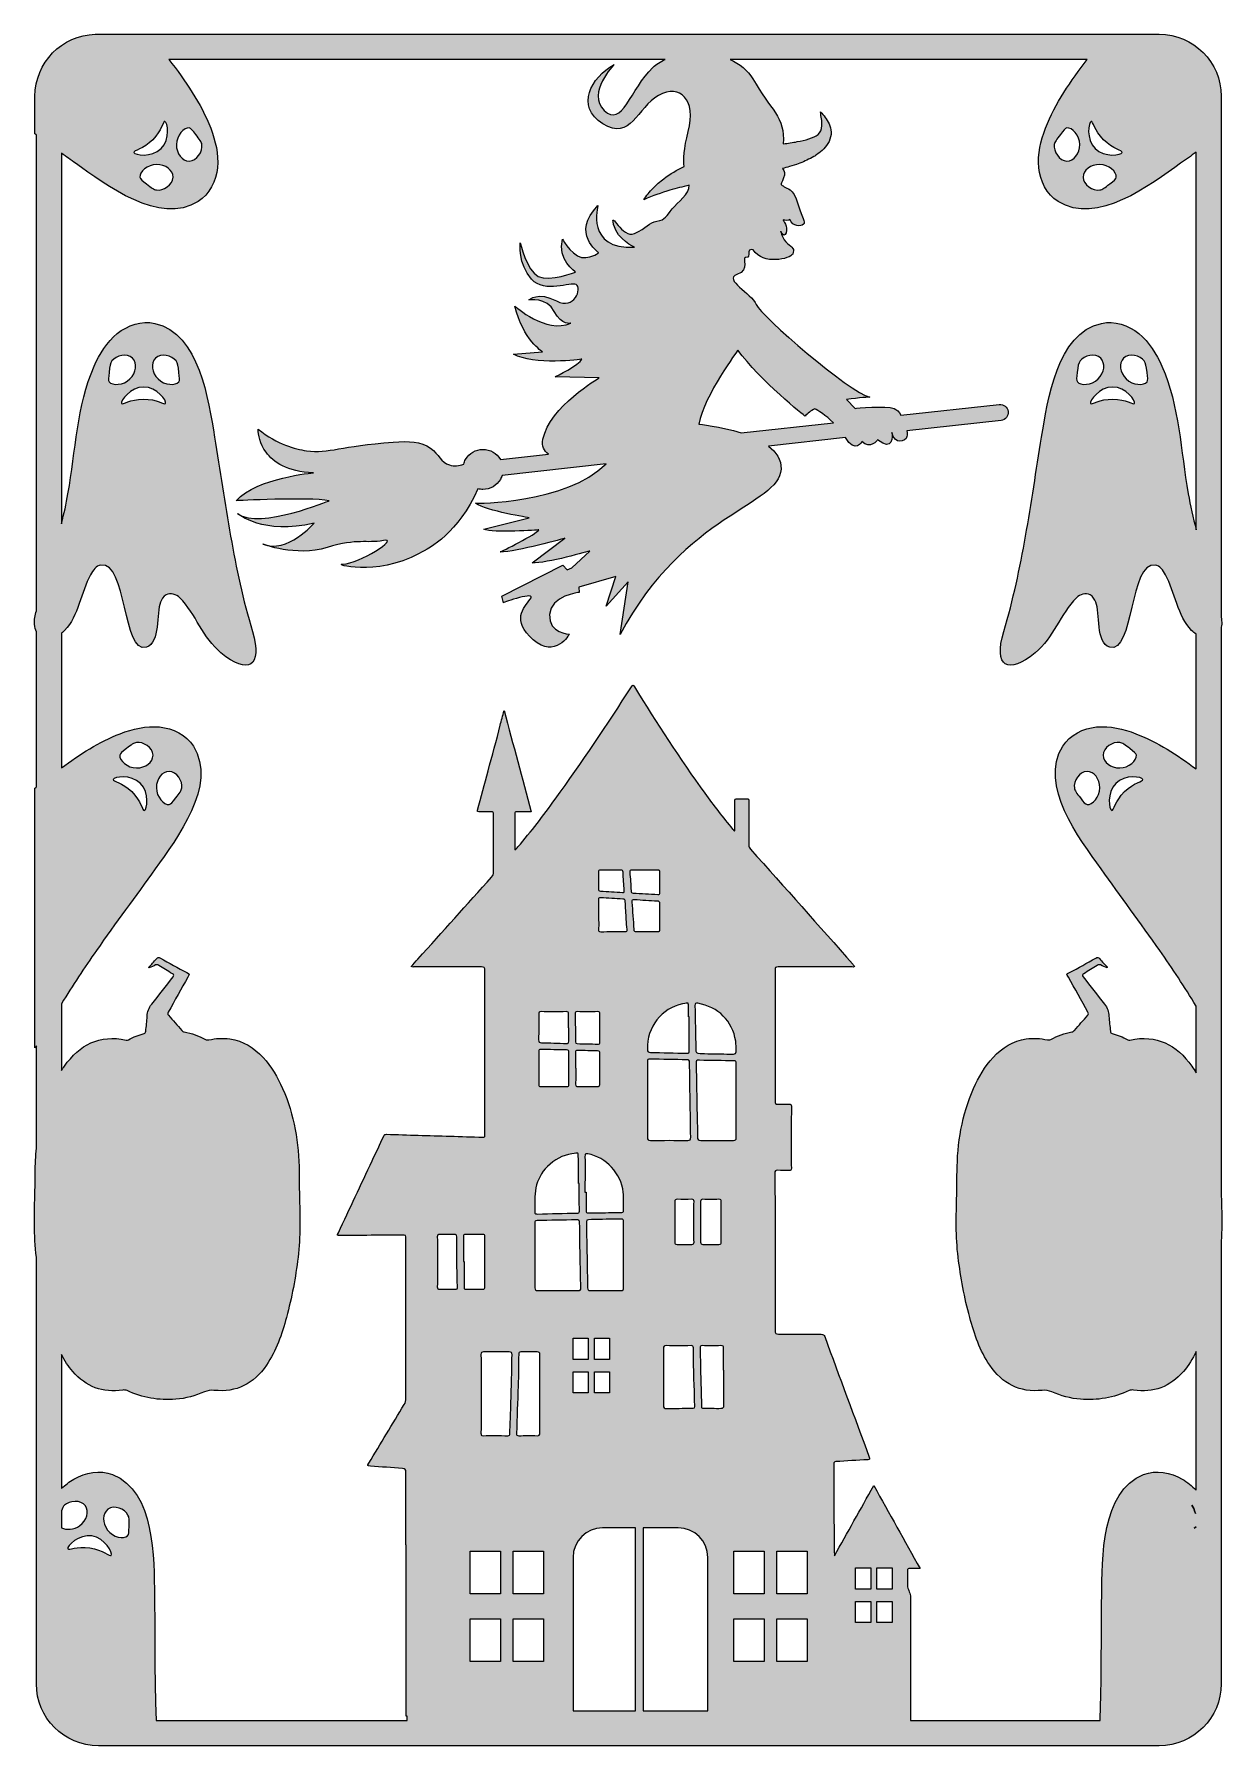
# Model space of a CAD drawing. Header units: centimetres. Extents: x 0.6 to 13.3, y -19.2 to -0.9.
import ezdxf

# ---------------------------------------------------------------- set-up
doc = ezdxf.new("R2010")
doc.units = ezdxf.units.CM
doc.header["$MEASUREMENT"] = 0
doc.layers.add('Layer 1', color=7, linetype='Continuous')

msp = doc.modelspace()

# ---------------------------------------------------------------- hatches: boundary and pattern name
at = {"layer": 'Layer 1', "true_color": 0x2e3644}
h = msp.add_hatch(color=159, dxfattribs=at)
h.dxf.hatch_style = 2
edge = h.paths.add_edge_path()
edge.add_spline(control_points=[(13.328, -13.234), (13.328, -13.234), (13.328, -11.693), (13.328, -11.693), (13.328, -11.693), (13.328, -8.918), (13.328, -8.918), (13.328, -8.918), (13.328, -7.199), (13.328, -7.199), (13.331, -7.188), (13.332, -7.177), (13.333, -7.165), (13.334, -7.14), (13.332, -7.116), (13.328, -7.091), (13.328, -7.091), (13.328, -1.924), (13.328, -1.924), (13.328, -1.924), (13.328, -1.523), (13.328, -1.523), (13.328, -1.157), (13.031, -0.86), (12.666, -0.86), (12.666, -0.86), (12.101, -0.86), (12.101, -0.86), (12.101, -0.86), (1.871, -0.86), (1.871, -0.86), (1.871, -0.86), (1.306, -0.86), (1.306, -0.86), (1.3, -0.86), (1.294, -0.86), (1.288, -0.86), (0.931, -0.869), (0.644, -1.163), (0.644, -1.523), (0.644, -1.523), (0.644, -1.924), (0.644, -1.924), (0.649, -1.928), (0.654, -1.932), (0.659, -1.936), (0.659, -1.936), (0.659, -7.024), (0.659, -7.024), (0.646, -7.07), (0.636, -7.117), (0.639, -7.165), (0.641, -7.199), (0.649, -7.226), (0.659, -7.248), (0.659, -7.248), (0.659, -8.906), (0.659, -8.906), (0.654, -8.91), (0.649, -8.914), (0.644, -8.918), (0.644, -8.918), (0.644, -11.693), (0.644, -11.693), (0.649, -11.687), (0.654, -11.681), (0.659, -11.674), (0.659, -11.674), (0.659, -12.768), (0.659, -12.768), (0.651, -12.854), (0.647, -12.94), (0.647, -13.027), (0.646, -13.211), (0.638, -13.395), (0.638, -13.578), (0.638, -13.698), (0.645, -13.817), (0.659, -13.935), (0.659, -13.935), (0.659, -16.799), (0.659, -16.799), (0.659, -16.799), (0.659, -18.493), (0.659, -18.493), (0.659, -18.858), (0.957, -19.155), (1.322, -19.155), (1.322, -19.155), (1.955, -19.155), (1.955, -19.155), (1.955, -19.155), (12.017, -19.155), (12.017, -19.155), (12.017, -19.155), (12.666, -19.155), (12.666, -19.155), (13.031, -19.155), (13.328, -18.858), (13.328, -18.493), (13.328, -18.493), (13.328, -16.831), (13.328, -16.831), (13.328, -16.831), (13.328, -13.752), (13.328, -13.752), (13.332, -13.695), (13.334, -13.636), (13.334, -13.578), (13.334, -13.464), (13.331, -13.349), (13.328, -13.234)], knot_values=[0, 0, 0, 0, 1, 1, 1, 2, 2, 2, 3, 3, 3, 4, 4, 4, 5, 5, 5, 6, 6, 6, 7, 7, 7, 8, 8, 8, 9, 9, 9, 10, 10, 10, 11, 11, 11, 12, 12, 12, 13, 13, 13, 14, 14, 14, 15, 15, 15, 16, 16, 16, 17, 17, 17, 18, 18, 18, 19, 19, 19, 20, 20, 20, 21, 21, 21, 22, 22, 22, 23, 23, 23, 24, 24, 24, 25, 25, 25, 26, 26, 26, 27, 27, 27, 28, 28, 28, 29, 29, 29, 30, 30, 30, 31, 31, 31, 32, 32, 32, 33, 33, 33, 34, 34, 34, 35, 35, 35, 36, 36, 36, 37, 37, 37, 37], degree=3, periodic=1)
edge = h.paths.add_edge_path()
edge.add_spline(control_points=[(11.938, -1.791), (11.959, -1.786), (11.97, -1.887), (12.069, -1.988), (12.171, -2.09), (12.275, -2.101), (12.27, -2.124), (12.264, -2.152), (12.08, -2.182), (11.98, -2.082), (11.879, -1.981), (11.909, -1.798), (11.938, -1.791)], knot_values=[0, 0, 0, 0, 1, 1, 1, 2, 2, 2, 3, 3, 3, 4, 4, 4, 4], degree=3, periodic=1)
edge = h.paths.add_edge_path()
edge.add_spline(control_points=[(12.206, -2.388), (12.203, -2.407), (12.181, -2.425), (12.136, -2.459), (12.083, -2.5), (12.057, -2.52), (12.029, -2.524), (11.957, -2.535), (11.852, -2.472), (11.852, -2.388), (11.852, -2.313), (11.931, -2.252), (12.029, -2.252), (12.124, -2.252), (12.214, -2.334), (12.206, -2.388)], knot_values=[0, 0, 0, 0, 1, 1, 1, 2, 2, 2, 3, 3, 3, 4, 4, 4, 5, 5, 5, 5], degree=3, periodic=1)
edge = h.paths.add_edge_path()
edge.add_spline(control_points=[(1.903, -1.988), (2.002, -1.887), (2.013, -1.786), (2.034, -1.791), (2.063, -1.798), (2.093, -1.981), (1.992, -2.082), (1.892, -2.182), (1.708, -2.152), (1.702, -2.124), (1.697, -2.101), (1.801, -2.09), (1.903, -1.988)], knot_values=[0, 0, 0, 0, 1, 1, 1, 2, 2, 2, 3, 3, 3, 4, 4, 4, 4], degree=3, periodic=1)
edge = h.paths.add_edge_path()
edge.add_spline(control_points=[(2.12, -2.388), (2.12, -2.472), (2.015, -2.535), (1.943, -2.524), (1.915, -2.52), (1.888, -2.5), (1.836, -2.459), (1.791, -2.425), (1.769, -2.407), (1.766, -2.388), (1.758, -2.334), (1.848, -2.252), (1.943, -2.252), (2.041, -2.252), (2.12, -2.313), (2.12, -2.388)], knot_values=[0, 0, 0, 0, 1, 1, 1, 2, 2, 2, 3, 3, 3, 4, 4, 4, 5, 5, 5, 5], degree=3, periodic=1)
edge = h.paths.add_edge_path()
edge.add_spline(control_points=[(0.928, -16.645), (0.938, -16.616), (0.946, -16.598), (0.959, -16.585), (1.011, -16.534), (1.134, -16.522), (1.183, -16.59), (1.227, -16.65), (1.2, -16.746), (1.121, -16.804), (1.061, -16.848), (0.975, -16.85), (0.928, -16.826), (0.928, -16.826), (0.928, -16.645), (0.928, -16.645)], knot_values=[0, 0, 0, 0, 1, 1, 1, 2, 2, 2, 3, 3, 3, 4, 4, 4, 5, 5, 5, 5], degree=3, periodic=1)
edge = h.paths.add_edge_path()
edge.add_spline(control_points=[(1.459, -17.12), (1.444, -17.137), (1.373, -17.06), (1.23, -17.039), (1.09, -17.018), (1.003, -17.07), (0.994, -17.049), (0.982, -17.023), (1.112, -16.89), (1.253, -16.912), (1.393, -16.933), (1.478, -17.098), (1.459, -17.12)], knot_values=[0, 0, 0, 0, 1, 1, 1, 2, 2, 2, 3, 3, 3, 4, 4, 4, 4], degree=3, periodic=1)
edge = h.paths.add_edge_path()
edge.add_spline(control_points=[(1.65, -16.814), (1.649, -16.87), (1.648, -16.898), (1.634, -16.912), (1.595, -16.951), (1.476, -16.927), (1.419, -16.85), (1.361, -16.771), (1.363, -16.671), (1.424, -16.627), (1.491, -16.577), (1.605, -16.624), (1.638, -16.689), (1.652, -16.714), (1.651, -16.748), (1.65, -16.814)], knot_values=[0, 0, 0, 0, 1, 1, 1, 2, 2, 2, 3, 3, 3, 4, 4, 4, 5, 5, 5, 5], degree=3, periodic=1)
edge = h.paths.add_edge_path()
edge.add_spline(control_points=[(5.136, -14.275), (5.081, -14.274), (5.026, -14.274), (4.971, -14.275), (4.951, -14.275), (4.946, -14.269), (4.946, -14.25), (4.947, -14.161), (4.947, -14.072), (4.947, -13.983), (4.947, -13.894), (4.947, -13.805), (4.946, -13.716), (4.946, -13.695), (4.952, -13.689), (4.972, -13.689), (5.024, -13.691), (5.077, -13.691), (5.129, -13.689), (5.148, -13.689), (5.154, -13.696), (5.154, -13.714), (5.154, -13.838), (5.155, -13.962), (5.157, -14.086), (5.158, -14.14), (5.159, -14.194), (5.162, -14.248), (5.163, -14.269), (5.156, -14.275), (5.136, -14.275)], knot_values=[0, 0, 0, 0, 1, 1, 1, 2, 2, 2, 3, 3, 3, 4, 4, 4, 5, 5, 5, 6, 6, 6, 7, 7, 7, 8, 8, 8, 9, 9, 9, 10, 10, 10, 10], degree=3, periodic=1)
edge = h.paths.add_edge_path()
edge.add_spline(control_points=[(5.232, -14.25), (5.232, -14.25), (5.232, -13.979), (5.232, -13.979), (5.232, -13.979), (5.226, -13.979), (5.226, -13.979), (5.226, -13.889), (5.226, -13.799), (5.225, -13.709), (5.225, -13.693), (5.232, -13.689), (5.246, -13.689), (5.308, -13.69), (5.37, -13.69), (5.432, -13.689), (5.449, -13.689), (5.454, -13.695), (5.454, -13.711), (5.453, -13.892), (5.453, -14.072), (5.453, -14.252), (5.454, -14.267), (5.451, -14.275), (5.433, -14.275), (5.373, -14.274), (5.313, -14.274), (5.253, -14.275), (5.232, -14.275), (5.232, -14.264), (5.232, -14.25)], knot_values=[0, 0, 0, 0, 1, 1, 1, 2, 2, 2, 3, 3, 3, 4, 4, 4, 5, 5, 5, 6, 6, 6, 7, 7, 7, 8, 8, 8, 9, 9, 9, 10, 10, 10, 10], degree=3, periodic=1)
h.paths.add_polyline_path([(5.621, -18.253), (5.297, -18.253), (5.297, -17.799), (5.621, -17.799)])
h.paths.add_polyline_path([(5.621, -17.53), (5.297, -17.53), (5.297, -17.076), (5.621, -17.076)])
edge = h.paths.add_edge_path()
edge.add_spline(control_points=[(5.728, -15.644), (5.726, -15.703), (5.723, -15.761), (5.722, -15.818), (5.722, -15.834), (5.717, -15.841), (5.7, -15.841), (5.612, -15.84), (5.524, -15.839), (5.436, -15.841), (5.413, -15.841), (5.413, -15.83), (5.413, -15.814), (5.414, -15.674), (5.414, -15.535), (5.414, -15.395), (5.414, -15.254), (5.414, -15.113), (5.413, -14.973), (5.413, -14.951), (5.42, -14.945), (5.441, -14.945), (5.532, -14.946), (5.623, -14.946), (5.715, -14.945), (5.739, -14.945), (5.746, -14.951), (5.745, -14.975), (5.742, -15.199), (5.736, -15.421), (5.728, -15.644)], knot_values=[0, 0, 0, 0, 1, 1, 1, 2, 2, 2, 3, 3, 3, 4, 4, 4, 5, 5, 5, 6, 6, 6, 7, 7, 7, 8, 8, 8, 9, 9, 9, 10, 10, 10, 10], degree=3, periodic=1)
h.paths.add_polyline_path([(6.08, -18.253), (5.756, -18.253), (5.756, -17.799), (6.08, -17.799)])
h.paths.add_polyline_path([(6.08, -17.53), (5.756, -17.53), (5.756, -17.076), (6.08, -17.076)])
edge = h.paths.add_edge_path()
edge.add_spline(control_points=[(6, -13.192), (6.019, -13.104), (6.059, -13.028), (6.123, -12.964), (6.197, -12.89), (6.284, -12.842), (6.386, -12.827), (6.46, -12.817), (6.453, -12.806), (6.454, -12.881), (6.455, -12.97), (6.455, -13.057), (6.455, -13.146), (6.455, -13.146), (6.464, -13.146), (6.464, -13.146), (6.464, -13.244), (6.464, -13.341), (6.465, -13.439), (6.465, -13.458), (6.455, -13.461), (6.439, -13.462), (6.299, -13.464), (6.159, -13.468), (6.019, -13.471), (6.002, -13.472), (5.987, -13.47), (5.988, -13.448), (5.994, -13.362), (5.982, -13.277), (6, -13.192)], knot_values=[0, 0, 0, 0, 1, 1, 1, 2, 2, 2, 3, 3, 3, 4, 4, 4, 5, 5, 5, 6, 6, 6, 7, 7, 7, 8, 8, 8, 9, 9, 9, 10, 10, 10, 10], degree=3, periodic=1)
edge = h.paths.add_edge_path()
edge.add_spline(control_points=[(6.03, -11.336), (6.029, -11.316), (6.033, -11.308), (6.056, -11.308), (6.145, -11.31), (6.234, -11.31), (6.324, -11.308), (6.343, -11.308), (6.351, -11.313), (6.35, -11.334), (6.349, -11.382), (6.35, -11.431), (6.35, -11.48), (6.35, -11.48), (6.351, -11.48), (6.351, -11.48), (6.351, -11.528), (6.35, -11.576), (6.351, -11.625), (6.352, -11.643), (6.346, -11.648), (6.328, -11.648), (6.239, -11.645), (6.148, -11.642), (6.059, -11.64), (6.038, -11.639), (6.029, -11.634), (6.029, -11.609), (6.031, -11.519), (6.031, -11.427), (6.03, -11.336)], knot_values=[0, 0, 0, 0, 1, 1, 1, 2, 2, 2, 3, 3, 3, 4, 4, 4, 5, 5, 5, 6, 6, 6, 7, 7, 7, 8, 8, 8, 9, 9, 9, 10, 10, 10, 10], degree=3, periodic=1)
edge = h.paths.add_edge_path()
edge.add_spline(control_points=[(6.352, -12.086), (6.352, -12.103), (6.348, -12.108), (6.329, -12.108), (6.237, -12.108), (6.145, -12.108), (6.052, -12.108), (6.034, -12.108), (6.03, -12.103), (6.03, -12.086), (6.031, -11.968), (6.031, -11.851), (6.03, -11.734), (6.029, -11.715), (6.035, -11.71), (6.053, -11.711), (6.145, -11.714), (6.237, -11.716), (6.329, -11.717), (6.348, -11.718), (6.352, -11.725), (6.351, -11.742), (6.351, -11.742), (6.351, -11.914), (6.351, -11.914), (6.351, -11.971), (6.351, -12.028), (6.352, -12.086)], knot_values=[0, 0, 0, 0, 1, 1, 1, 2, 2, 2, 3, 3, 3, 4, 4, 4, 5, 5, 5, 6, 6, 6, 7, 7, 7, 8, 8, 8, 9, 9, 9, 9], degree=3, periodic=1)
edge = h.paths.add_edge_path()
edge.add_spline(control_points=[(6.692, -10.091), (6.771, -10.096), (6.85, -10.101), (6.93, -10.104), (6.951, -10.105), (6.953, -10.116), (6.955, -10.132), (6.959, -10.195), (6.964, -10.259), (6.967, -10.323), (6.97, -10.358), (6.971, -10.394), (6.975, -10.43), (6.976, -10.447), (6.971, -10.452), (6.954, -10.452), (6.867, -10.452), (6.78, -10.452), (6.693, -10.454), (6.673, -10.454), (6.67, -10.447), (6.671, -10.43), (6.672, -10.378), (6.671, -10.326), (6.671, -10.273), (6.671, -10.273), (6.671, -10.191), (6.671, -10.191), (6.671, -10.165), (6.671, -10.137), (6.67, -10.11), (6.67, -10.093), (6.675, -10.09), (6.692, -10.091)], knot_values=[0, 0, 0, 0, 1, 1, 1, 2, 2, 2, 3, 3, 3, 4, 4, 4, 5, 5, 5, 6, 6, 6, 7, 7, 7, 8, 8, 8, 9, 9, 9, 10, 10, 10, 11, 11, 11, 11], degree=3, periodic=1)
edge = h.paths.add_edge_path()
edge.add_spline(control_points=[(6.67, -9.996), (6.672, -9.936), (6.671, -9.876), (6.67, -9.816), (6.67, -9.801), (6.675, -9.796), (6.691, -9.796), (6.728, -9.797), (6.764, -9.796), (6.801, -9.796), (6.801, -9.796), (6.862, -9.796), (6.862, -9.796), (6.878, -9.796), (6.893, -9.796), (6.909, -9.796), (6.924, -9.796), (6.931, -9.8), (6.932, -9.817), (6.936, -9.883), (6.94, -9.948), (6.945, -10.014), (6.946, -10.029), (6.943, -10.036), (6.927, -10.034), (6.848, -10.029), (6.77, -10.023), (6.691, -10.019), (6.675, -10.018), (6.67, -10.013), (6.67, -9.996)], knot_values=[0, 0, 0, 0, 1, 1, 1, 2, 2, 2, 3, 3, 3, 4, 4, 4, 5, 5, 5, 6, 6, 6, 7, 7, 7, 8, 8, 8, 9, 9, 9, 10, 10, 10, 10], degree=3, periodic=1)
edge = h.paths.add_edge_path()
edge.add_spline(control_points=[(6.938, -14.257), (6.938, -14.28), (6.934, -14.29), (6.908, -14.289), (6.798, -14.288), (6.689, -14.288), (6.579, -14.289), (6.559, -14.289), (6.554, -14.283), (6.553, -14.262), (6.549, -14.036), (6.545, -13.811), (6.54, -13.585), (6.539, -13.532), (6.539, -13.532), (6.593, -13.531), (6.7, -13.528), (6.806, -13.527), (6.913, -13.525), (6.936, -13.524), (6.938, -13.535), (6.938, -13.553), (6.937, -13.671), (6.937, -13.789), (6.937, -13.908), (6.937, -14.024), (6.937, -14.141), (6.938, -14.257)], knot_values=[0, 0, 0, 0, 1, 1, 1, 2, 2, 2, 3, 3, 3, 4, 4, 4, 5, 5, 5, 6, 6, 6, 7, 7, 7, 8, 8, 8, 9, 9, 9, 9], degree=3, periodic=1)
h.paths.add_polyline_path([(6.626, -15.025), (6.626, -14.799), (6.787, -14.799), (6.787, -15.025)])
h.paths.add_polyline_path([(6.787, -15.158), (6.787, -15.384), (6.626, -15.384), (6.626, -15.158)])
edge = h.paths.add_edge_path()
edge.add_spline(control_points=[(5.989, -13.566), (5.989, -13.549), (5.991, -13.541), (6.012, -13.541), (6.153, -13.539), (6.293, -13.537), (6.434, -13.533), (6.46, -13.532), (6.467, -13.539), (6.468, -13.566), (6.47, -13.798), (6.475, -14.029), (6.48, -14.261), (6.481, -14.286), (6.473, -14.29), (6.451, -14.289), (6.307, -14.288), (6.164, -14.288), (6.02, -14.289), (5.997, -14.289), (5.989, -14.284), (5.989, -14.259), (5.991, -14.143), (5.99, -14.026), (5.99, -13.91), (5.99, -13.91), (5.99, -13.738), (5.99, -13.738), (5.99, -13.681), (5.99, -13.623), (5.989, -13.566)], knot_values=[0, 0, 0, 0, 1, 1, 1, 2, 2, 2, 3, 3, 3, 4, 4, 4, 5, 5, 5, 6, 6, 6, 7, 7, 7, 8, 8, 8, 9, 9, 9, 10, 10, 10, 10], degree=3, periodic=1)
edge = h.paths.add_edge_path()
edge.add_spline(control_points=[(6.424, -11.912), (6.424, -11.857), (6.425, -11.802), (6.423, -11.746), (6.423, -11.728), (6.428, -11.722), (6.448, -11.722), (6.519, -11.725), (6.589, -11.727), (6.66, -11.728), (6.679, -11.728), (6.683, -11.734), (6.683, -11.751), (6.682, -11.863), (6.682, -11.975), (6.683, -12.086), (6.683, -12.106), (6.676, -12.108), (6.659, -12.108), (6.589, -12.108), (6.519, -12.107), (6.449, -12.108), (6.43, -12.109), (6.425, -12.103), (6.425, -12.084), (6.426, -12.027), (6.426, -11.97), (6.426, -11.912), (6.426, -11.912), (6.424, -11.912), (6.424, -11.912)], knot_values=[0, 0, 0, 0, 1, 1, 1, 2, 2, 2, 3, 3, 3, 4, 4, 4, 5, 5, 5, 6, 6, 6, 7, 7, 7, 8, 8, 8, 9, 9, 9, 10, 10, 10, 10], degree=3, periodic=1)
h.paths.add_polyline_path([(6.398, -15.158), (6.559, -15.158), (6.559, -15.384), (6.398, -15.384)])
h.paths.add_polyline_path([(6.398, -15.025), (6.398, -14.799), (6.559, -14.799), (6.559, -15.025)])
edge = h.paths.add_edge_path()
edge.add_spline(control_points=[(6.91, -13.454), (6.821, -13.456), (6.733, -13.457), (6.645, -13.458), (6.616, -13.458), (6.587, -13.458), (6.558, -13.459), (6.541, -13.46), (6.536, -13.454), (6.537, -13.437), (6.537, -13.371), (6.537, -13.304), (6.537, -13.237), (6.537, -13.237), (6.525, -13.237), (6.525, -13.237), (6.525, -13.11), (6.526, -12.983), (6.525, -12.856), (6.525, -12.832), (6.525, -12.823), (6.555, -12.828), (6.752, -12.865), (6.912, -13.037), (6.934, -13.238), (6.941, -13.303), (6.934, -13.367), (6.938, -13.432), (6.939, -13.456), (6.924, -13.454), (6.91, -13.454)], knot_values=[0, 0, 0, 0, 1, 1, 1, 2, 2, 2, 3, 3, 3, 4, 4, 4, 5, 5, 5, 6, 6, 6, 7, 7, 7, 8, 8, 8, 9, 9, 9, 10, 10, 10, 10], degree=3, periodic=1)
edge = h.paths.add_edge_path()
edge.add_spline(control_points=[(6.683, -11.33), (6.682, -11.382), (6.683, -11.433), (6.683, -11.484), (6.683, -11.534), (6.682, -11.583), (6.683, -11.632), (6.684, -11.65), (6.678, -11.656), (6.66, -11.655), (6.588, -11.653), (6.515, -11.651), (6.442, -11.65), (6.428, -11.65), (6.424, -11.643), (6.424, -11.63), (6.423, -11.531), (6.421, -11.431), (6.42, -11.331), (6.42, -11.315), (6.423, -11.308), (6.441, -11.308), (6.514, -11.31), (6.588, -11.31), (6.661, -11.308), (6.679, -11.308), (6.683, -11.314), (6.683, -11.33)], knot_values=[0, 0, 0, 0, 1, 1, 1, 2, 2, 2, 3, 3, 3, 4, 4, 4, 5, 5, 5, 6, 6, 6, 7, 7, 7, 8, 8, 8, 9, 9, 9, 9], degree=3, periodic=1)
edge = h.paths.add_edge_path()
edge.add_spline(control_points=[(6.015, -14.945), (6.036, -14.945), (6.043, -14.951), (6.043, -14.973), (6.041, -15.113), (6.042, -15.254), (6.042, -15.395), (6.042, -15.533), (6.041, -15.672), (6.043, -15.811), (6.043, -15.836), (6.035, -15.841), (6.012, -15.841), (5.947, -15.839), (5.882, -15.84), (5.817, -15.841), (5.798, -15.841), (5.793, -15.838), (5.794, -15.817), (5.8, -15.647), (5.803, -15.477), (5.81, -15.308), (5.815, -15.195), (5.815, -15.083), (5.816, -14.971), (5.816, -14.952), (5.821, -14.945), (5.84, -14.945), (5.898, -14.946), (5.957, -14.946), (6.015, -14.945)], knot_values=[0, 0, 0, 0, 1, 1, 1, 2, 2, 2, 3, 3, 3, 4, 4, 4, 5, 5, 5, 6, 6, 6, 7, 7, 7, 8, 8, 8, 9, 9, 9, 10, 10, 10, 10], degree=3, periodic=1)
edge = h.paths.add_edge_path()
edge.add_spline(control_points=[(7.064, -18.783), (7.064, -18.783), (6.397, -18.783), (6.397, -18.783), (6.397, -18.783), (6.397, -17.142), (6.397, -17.142), (6.397, -16.967), (6.539, -16.826), (6.713, -16.826), (6.713, -16.826), (7.064, -16.826), (7.064, -16.826), (7.064, -16.826), (7.064, -18.783), (7.064, -18.783)], knot_values=[0, 0, 0, 0, 1, 1, 1, 2, 2, 2, 3, 3, 3, 4, 4, 4, 5, 5, 5, 5], degree=3, periodic=1)
edge = h.paths.add_edge_path()
edge.add_spline(control_points=[(7.003, -9.818), (7.002, -9.8), (7.01, -9.796), (7.026, -9.796), (7.073, -9.797), (7.12, -9.796), (7.166, -9.796), (7.211, -9.796), (7.257, -9.797), (7.302, -9.796), (7.32, -9.795), (7.326, -9.802), (7.325, -9.819), (7.325, -9.89), (7.325, -9.962), (7.325, -10.034), (7.326, -10.05), (7.321, -10.056), (7.304, -10.055), (7.216, -10.05), (7.128, -10.044), (7.04, -10.041), (7.023, -10.04), (7.02, -10.033), (7.018, -10.018), (7.015, -9.951), (7.01, -9.885), (7.003, -9.818)], knot_values=[0, 0, 0, 0, 1, 1, 1, 2, 2, 2, 3, 3, 3, 4, 4, 4, 5, 5, 5, 6, 6, 6, 7, 7, 7, 8, 8, 8, 9, 9, 9, 9], degree=3, periodic=1)
edge = h.paths.add_edge_path()
edge.add_spline(control_points=[(7.047, -10.429), (7.041, -10.331), (7.034, -10.234), (7.026, -10.137), (7.024, -10.114), (7.031, -10.11), (7.053, -10.112), (7.135, -10.118), (7.217, -10.123), (7.299, -10.127), (7.319, -10.127), (7.326, -10.134), (7.325, -10.153), (7.325, -10.198), (7.325, -10.244), (7.325, -10.29), (7.325, -10.29), (7.325, -10.358), (7.325, -10.358), (7.325, -10.381), (7.325, -10.404), (7.326, -10.426), (7.326, -10.445), (7.321, -10.452), (7.302, -10.452), (7.225, -10.451), (7.148, -10.451), (7.072, -10.452), (7.054, -10.452), (7.048, -10.447), (7.047, -10.429)], knot_values=[0, 0, 0, 0, 1, 1, 1, 2, 2, 2, 3, 3, 3, 4, 4, 4, 5, 5, 5, 6, 6, 6, 7, 7, 7, 8, 8, 8, 9, 9, 9, 10, 10, 10, 10], degree=3, periodic=1)
edge = h.paths.add_edge_path()
edge.add_spline(control_points=[(7.64, -11.363), (7.64, -11.483), (7.639, -11.604), (7.64, -11.726), (7.64, -11.745), (7.637, -11.753), (7.615, -11.753), (7.485, -11.749), (7.355, -11.746), (7.225, -11.744), (7.202, -11.744), (7.193, -11.737), (7.193, -11.711), (7.183, -11.471), (7.349, -11.27), (7.569, -11.226), (7.64, -11.211), (7.631, -11.203), (7.631, -11.275), (7.632, -11.305), (7.631, -11.333), (7.631, -11.363), (7.631, -11.363), (7.64, -11.363), (7.64, -11.363)], knot_values=[0, 0, 0, 0, 1, 1, 1, 2, 2, 2, 3, 3, 3, 4, 4, 4, 5, 5, 5, 6, 6, 6, 7, 7, 7, 8, 8, 8, 8], degree=3, periodic=1)
edge = h.paths.add_edge_path()
edge.add_spline(control_points=[(7.365, -14.91), (7.365, -14.887), (7.369, -14.878), (7.395, -14.878), (7.482, -14.88), (7.571, -14.88), (7.659, -14.878), (7.678, -14.878), (7.684, -14.884), (7.684, -14.903), (7.686, -15.032), (7.686, -15.161), (7.693, -15.29), (7.697, -15.362), (7.692, -15.435), (7.698, -15.507), (7.7, -15.547), (7.699, -15.547), (7.66, -15.547), (7.575, -15.548), (7.489, -15.549), (7.404, -15.549), (7.366, -15.549), (7.365, -15.549), (7.365, -15.512), (7.365, -15.512), (7.365, -15.061), (7.365, -15.061), (7.365, -15.011), (7.365, -14.96), (7.365, -14.91)], knot_values=[0, 0, 0, 0, 1, 1, 1, 2, 2, 2, 3, 3, 3, 4, 4, 4, 5, 5, 5, 6, 6, 6, 7, 7, 7, 8, 8, 8, 9, 9, 9, 10, 10, 10, 10], degree=3, periodic=1)
edge = h.paths.add_edge_path()
edge.add_spline(control_points=[(7.691, -13.773), (7.691, -13.79), (7.685, -13.796), (7.668, -13.796), (7.615, -13.795), (7.563, -13.795), (7.51, -13.796), (7.491, -13.796), (7.486, -13.79), (7.486, -13.771), (7.487, -13.627), (7.487, -13.484), (7.486, -13.341), (7.486, -13.32), (7.493, -13.313), (7.512, -13.314), (7.564, -13.315), (7.615, -13.315), (7.666, -13.314), (7.687, -13.313), (7.691, -13.321), (7.691, -13.339), (7.69, -13.411), (7.69, -13.483), (7.69, -13.555), (7.69, -13.627), (7.69, -13.7), (7.691, -13.773)], knot_values=[0, 0, 0, 0, 1, 1, 1, 2, 2, 2, 3, 3, 3, 4, 4, 4, 5, 5, 5, 6, 6, 6, 7, 7, 7, 8, 8, 8, 9, 9, 9, 9], degree=3, periodic=1)
edge = h.paths.add_edge_path()
edge.add_spline(control_points=[(7.623, -12.685), (7.49, -12.683), (7.358, -12.683), (7.225, -12.685), (7.198, -12.685), (7.193, -12.677), (7.193, -12.652), (7.194, -12.517), (7.193, -12.383), (7.193, -12.248), (7.193, -12.113), (7.194, -11.978), (7.193, -11.843), (7.193, -11.823), (7.197, -11.814), (7.22, -11.815), (7.352, -11.818), (7.484, -11.82), (7.615, -11.822), (7.635, -11.822), (7.643, -11.828), (7.643, -11.849), (7.647, -12.116), (7.651, -12.384), (7.656, -12.651), (7.657, -12.678), (7.65, -12.685), (7.623, -12.685)], knot_values=[0, 0, 0, 0, 1, 1, 1, 2, 2, 2, 3, 3, 3, 4, 4, 4, 5, 5, 5, 6, 6, 6, 7, 7, 7, 8, 8, 8, 9, 9, 9, 9], degree=3, periodic=1)
edge = h.paths.add_edge_path()
edge.add_spline(control_points=[(7.838, -18.783), (7.838, -18.783), (7.147, -18.783), (7.147, -18.783), (7.147, -18.783), (7.147, -16.826), (7.147, -16.826), (7.147, -16.826), (7.521, -16.826), (7.521, -16.826), (7.696, -16.826), (7.838, -16.967), (7.838, -17.142), (7.838, -17.142), (7.838, -18.783), (7.838, -18.783)], knot_values=[0, 0, 0, 0, 1, 1, 1, 2, 2, 2, 3, 3, 3, 4, 4, 4, 5, 5, 5, 5], degree=3, periodic=1)
edge = h.paths.add_edge_path()
edge.add_spline(control_points=[(8.077, -11.762), (7.987, -11.76), (7.895, -11.758), (7.804, -11.757), (7.789, -11.756), (7.772, -11.755), (7.755, -11.754), (7.712, -11.75), (7.711, -11.75), (7.71, -11.705), (7.707, -11.551), (7.705, -11.397), (7.701, -11.243), (7.701, -11.216), (7.71, -11.215), (7.732, -11.219), (7.95, -11.256), (8.102, -11.408), (8.137, -11.625), (8.14, -11.646), (8.14, -11.668), (8.141, -11.685), (8.141, -11.685), (8.141, -11.701), (8.141, -11.701), (8.141, -11.765), (8.141, -11.764), (8.077, -11.762)], knot_values=[0, 0, 0, 0, 1, 1, 1, 2, 2, 2, 3, 3, 3, 4, 4, 4, 5, 5, 5, 6, 6, 6, 7, 7, 7, 8, 8, 8, 9, 9, 9, 9], degree=3, periodic=1)
edge = h.paths.add_edge_path()
edge.add_spline(control_points=[(7.979, -15.548), (7.916, -15.551), (7.853, -15.544), (7.79, -15.548), (7.774, -15.549), (7.771, -15.544), (7.771, -15.529), (7.769, -15.44), (7.766, -15.351), (7.764, -15.262), (7.761, -15.142), (7.759, -15.023), (7.755, -14.904), (7.754, -14.885), (7.759, -14.878), (7.778, -14.878), (7.845, -14.88), (7.912, -14.88), (7.979, -14.878), (8, -14.878), (8.007, -14.883), (8.007, -14.906), (8.006, -14.983), (8.006, -15.061), (8.006, -15.139), (8.006, -15.139), (8.009, -15.139), (8.009, -15.139), (8.009, -15.265), (8.009, -15.391), (8.01, -15.517), (8.01, -15.542), (8.003, -15.546), (7.979, -15.548)], knot_values=[0, 0, 0, 0, 1, 1, 1, 2, 2, 2, 3, 3, 3, 4, 4, 4, 5, 5, 5, 6, 6, 6, 7, 7, 7, 8, 8, 8, 9, 9, 9, 10, 10, 10, 11, 11, 11, 11], degree=3, periodic=1)
edge = h.paths.add_edge_path()
edge.add_spline(control_points=[(7.762, -13.772), (7.762, -13.627), (7.762, -13.481), (7.762, -13.336), (7.762, -13.32), (7.768, -13.314), (7.783, -13.314), (7.842, -13.315), (7.9, -13.315), (7.958, -13.314), (7.976, -13.313), (7.981, -13.32), (7.981, -13.338), (7.98, -13.411), (7.981, -13.483), (7.981, -13.556), (7.981, -13.628), (7.98, -13.699), (7.981, -13.771), (7.981, -13.79), (7.976, -13.796), (7.957, -13.796), (7.899, -13.795), (7.842, -13.795), (7.785, -13.796), (7.767, -13.796), (7.762, -13.79), (7.762, -13.772)], knot_values=[0, 0, 0, 0, 1, 1, 1, 2, 2, 2, 3, 3, 3, 4, 4, 4, 5, 5, 5, 6, 6, 6, 7, 7, 7, 8, 8, 8, 9, 9, 9, 9], degree=3, periodic=1)
edge = h.paths.add_edge_path()
edge.add_spline(control_points=[(7.763, -12.685), (7.733, -12.685), (7.728, -12.674), (7.728, -12.649), (7.728, -12.569), (7.726, -12.49), (7.724, -12.41), (7.72, -12.229), (7.717, -12.047), (7.713, -11.866), (7.712, -11.827), (7.712, -11.827), (7.751, -11.828), (7.873, -11.83), (7.995, -11.832), (8.118, -11.834), (8.137, -11.834), (8.142, -11.841), (8.141, -11.859), (8.141, -11.993), (8.141, -12.127), (8.141, -12.261), (8.141, -12.261), (8.141, -12.459), (8.141, -12.459), (8.141, -12.525), (8.141, -12.591), (8.142, -12.656), (8.142, -12.681), (8.134, -12.684), (8.113, -12.684), (7.996, -12.684), (7.88, -12.683), (7.763, -12.685)], knot_values=[0, 0, 0, 0, 1, 1, 1, 2, 2, 2, 3, 3, 3, 4, 4, 4, 5, 5, 5, 6, 6, 6, 7, 7, 7, 8, 8, 8, 9, 9, 9, 10, 10, 10, 11, 11, 11, 11], degree=3, periodic=1)
h.paths.add_polyline_path([(8.442, -18.253), (8.118, -18.253), (8.118, -17.799), (8.442, -17.799)])
h.paths.add_polyline_path([(8.442, -17.53), (8.118, -17.53), (8.118, -17.076), (8.442, -17.076)])
h.paths.add_polyline_path([(8.901, -18.253), (8.577, -18.253), (8.577, -17.799), (8.901, -17.799)])
h.paths.add_polyline_path([(8.901, -17.53), (8.577, -17.53), (8.577, -17.076), (8.901, -17.076)])
h.paths.add_polyline_path([(9.58, -17.839), (9.419, -17.839), (9.419, -17.613), (9.58, -17.613)])
h.paths.add_polyline_path([(9.58, -17.48), (9.419, -17.48), (9.419, -17.255), (9.58, -17.255)])
h.paths.add_polyline_path([(9.808, -17.839), (9.647, -17.839), (9.647, -17.613), (9.808, -17.613)])
h.paths.add_polyline_path([(9.808, -17.48), (9.647, -17.48), (9.647, -17.255), (9.808, -17.255)])
edge = h.paths.add_edge_path()
edge.add_spline(control_points=[(13.013, -16.585), (13.03, -16.602), (13.039, -16.628), (13.052, -16.674), (13.039, -16.628), (13.03, -16.602), (13.013, -16.585)], knot_values=[0, 0, 0, 0, 1, 1, 1, 2, 2, 2, 2], degree=3, periodic=1)
edge = h.paths.add_edge_path()
edge.add_spline(control_points=[(13.06, -16.816), (13.054, -16.821), (13.048, -16.825), (13.04, -16.828), (13.048, -16.825), (13.054, -16.821), (13.06, -16.816), (13.06, -16.816), (13.06, -16.816), (13.06, -16.816)], knot_values=[0, 0, 0, 0, 1, 1, 1, 2, 2, 2, 3, 3, 3, 3], degree=3, periodic=1)
edge = h.paths.add_edge_path()
edge.add_spline(control_points=[(13.06, -6.156), (13.027, -6.028), (12.998, -5.9), (12.975, -5.771), (12.893, -5.313), (12.883, -4.834), (12.694, -4.408), (12.636, -4.277), (12.559, -4.151), (12.448, -4.06), (12.337, -3.969), (12.187, -3.918), (12.047, -3.95), (11.569, -4.058), (11.474, -4.773), (11.408, -5.166), (11.349, -5.522), (11.298, -5.875), (11.236, -6.226), (11.175, -6.567), (11.104, -6.907), (11.003, -7.244), (10.889, -7.621), (11.049, -7.713), (11.339, -7.473), (11.533, -7.313), (11.609, -7.054), (11.779, -6.885), (11.817, -6.846), (11.879, -6.826), (11.926, -6.853), (11.956, -6.869), (11.975, -6.9), (11.987, -6.931), (12.031, -7.043), (11.987, -7.366), (12.136, -7.411), (12.393, -7.49), (12.345, -6.49), (12.623, -6.534), (12.673, -6.542), (12.707, -6.592), (12.732, -6.637), (12.836, -6.822), (12.86, -7.078), (13.012, -7.233), (13.027, -7.248), (13.043, -7.261), (13.06, -7.272), (13.06, -7.272), (13.06, -8.714), (13.06, -8.714), (12.858, -8.564), (12.65, -8.427), (12.416, -8.337), (12.283, -8.285), (12.139, -8.25), (11.996, -8.265), (11.853, -8.279), (11.711, -8.349), (11.634, -8.47), (11.372, -8.885), (11.811, -9.458), (12.043, -9.782), (12.252, -10.075), (12.466, -10.361), (12.671, -10.654), (12.806, -10.848), (12.937, -11.044), (13.06, -11.249), (13.06, -11.249), (13.06, -11.961), (13.06, -11.961), (13.045, -11.937), (13.03, -11.914), (13.013, -11.891), (12.851, -11.662), (12.638, -11.549), (12.352, -11.612), (12.343, -11.614), (12.336, -11.611), (12.328, -11.608), (12.275, -11.58), (12.22, -11.557), (12.162, -11.541), (12.15, -11.537), (12.144, -11.531), (12.143, -11.518), (12.139, -11.464), (12.131, -11.412), (12.128, -11.357), (12.125, -11.308), (12.112, -11.267), (12.08, -11.227), (12.001, -11.132), (11.929, -11.033), (11.852, -10.937), (11.839, -10.92), (11.841, -10.913), (11.859, -10.902), (11.908, -10.874), (11.955, -10.843), (12.003, -10.813), (12.015, -10.804), (12.025, -10.804), (12.038, -10.809), (12.061, -10.82), (12.084, -10.829), (12.107, -10.838), (12.108, -10.836), (12.11, -10.835), (12.111, -10.833), (12.083, -10.803), (12.055, -10.774), (12.029, -10.743), (12.015, -10.728), (12.006, -10.725), (11.987, -10.736), (11.894, -10.788), (11.8, -10.839), (11.706, -10.891), (11.67, -10.911), (11.674, -10.901), (11.694, -10.939), (11.763, -11.063), (11.833, -11.188), (11.903, -11.313), (11.91, -11.326), (11.912, -11.335), (11.901, -11.347), (11.852, -11.4), (11.805, -11.454), (11.758, -11.508), (11.751, -11.517), (11.743, -11.522), (11.732, -11.524), (11.653, -11.539), (11.578, -11.569), (11.506, -11.604), (11.494, -11.61), (11.484, -11.613), (11.469, -11.609), (11.395, -11.594), (11.32, -11.589), (11.244, -11.6), (11.1, -11.62), (10.986, -11.694), (10.889, -11.798), (10.799, -11.895), (10.735, -12.009), (10.681, -12.129), (10.553, -12.413), (10.507, -12.713), (10.503, -13.022), (10.502, -13.104), (10.502, -13.186), (10.5, -13.268), (10.494, -13.49), (10.488, -13.712), (10.515, -13.933), (10.542, -14.15), (10.581, -14.365), (10.639, -14.576), (10.687, -14.756), (10.748, -14.931), (10.853, -15.087), (10.987, -15.286), (11.173, -15.382), (11.415, -15.356), (11.452, -15.353), (11.483, -15.358), (11.516, -15.372), (11.614, -15.414), (11.716, -15.444), (11.823, -15.452), (12.005, -15.466), (12.178, -15.436), (12.343, -15.359), (12.358, -15.352), (12.373, -15.351), (12.389, -15.353), (12.604, -15.386), (12.782, -15.318), (12.924, -15.155), (12.98, -15.09), (13.023, -15.017), (13.06, -14.94), (13.06, -14.94), (13.06, -16.423), (13.06, -16.423), (13.015, -16.377), (12.966, -16.337), (12.911, -16.305), (12.787, -16.232), (12.632, -16.204), (12.498, -16.256), (12.042, -16.435), (12.056, -17.156), (12.05, -17.555), (12.045, -17.915), (12.049, -18.273), (12.04, -18.629), (12.038, -18.715), (12.036, -18.801), (12.032, -18.887), (12.032, -18.887), (10.005, -18.887), (10.005, -18.887), (10.005, -18.887), (10.005, -18.733), (10.005, -18.733), (10.005, -18.733), (10.006, -18.733), (10.006, -18.733), (10.006, -18.733), (10.006, -17.553), (10.006, -17.553), (10, -17.534), (9.995, -17.516), (9.988, -17.497), (9.982, -17.479), (9.974, -17.462), (9.974, -17.441), (9.974, -17.389), (9.975, -17.337), (9.974, -17.284), (9.974, -17.266), (9.98, -17.261), (9.997, -17.261), (10.033, -17.263), (10.068, -17.262), (10.108, -17.262), (9.942, -16.964), (9.779, -16.671), (9.613, -16.375), (9.471, -16.628), (9.331, -16.878), (9.192, -17.126), (9.186, -16.795), (9.186, -16.468), (9.186, -16.14), (9.186, -16.123), (9.193, -16.119), (9.208, -16.118), (9.321, -16.111), (9.434, -16.104), (9.548, -16.098), (9.57, -16.097), (9.572, -16.09), (9.565, -16.07), (9.406, -15.642), (9.247, -15.212), (9.088, -14.782), (9.081, -14.763), (9.07, -14.757), (9.05, -14.757), (8.898, -14.756), (8.746, -14.759), (8.593, -14.754), (8.565, -14.753), (8.556, -14.748), (8.557, -14.717), (8.557, -14.296), (8.557, -13.875), (8.557, -13.454), (8.557, -13.315), (8.557, -13.175), (8.555, -13.035), (8.555, -13.012), (8.561, -13.002), (8.585, -13.003), (8.626, -13.006), (8.667, -13.004), (8.708, -13.006), (8.727, -13.007), (8.733, -13.001), (8.732, -12.982), (8.731, -12.934), (8.731, -12.886), (8.731, -12.839), (8.731, -12.666), (8.731, -12.494), (8.732, -12.32), (8.732, -12.3), (8.725, -12.296), (8.707, -12.297), (8.668, -12.298), (8.629, -12.296), (8.59, -12.298), (8.564, -12.299), (8.557, -12.291), (8.557, -12.264), (8.557, -11.797), (8.557, -11.33), (8.557, -10.864), (8.557, -10.836), (8.564, -10.83), (8.59, -10.83), (8.855, -10.83), (9.118, -10.83), (9.382, -10.83), (9.391, -10.83), (9.399, -10.834), (9.407, -10.824), (9.401, -10.817), (9.396, -10.809), (9.389, -10.802), (9.026, -10.39), (8.663, -9.979), (8.295, -9.572), (8.282, -9.558), (8.277, -9.544), (8.277, -9.525), (8.277, -9.37), (8.277, -9.214), (8.278, -9.059), (8.278, -9.039), (8.273, -9.032), (8.252, -9.032), (8.219, -9.034), (8.186, -9.034), (8.153, -9.032), (8.133, -9.032), (8.127, -9.039), (8.127, -9.059), (8.128, -9.155), (8.127, -9.251), (8.127, -9.347), (8.127, -9.357), (8.13, -9.368), (8.123, -9.379), (8.115, -9.37), (8.109, -9.364), (8.104, -9.357), (8, -9.233), (7.902, -9.104), (7.806, -8.973), (7.539, -8.604), (7.291, -8.223), (7.054, -7.835), (7.043, -7.817), (7.038, -7.81), (7.023, -7.834), (6.761, -8.242), (6.491, -8.645), (6.206, -9.037), (6.079, -9.211), (5.949, -9.382), (5.808, -9.547), (5.799, -9.558), (5.791, -9.57), (5.775, -9.579), (5.775, -9.447), (5.775, -9.319), (5.774, -9.191), (5.774, -9.174), (5.782, -9.172), (5.796, -9.172), (5.846, -9.172), (5.896, -9.172), (5.95, -9.172), (5.854, -8.812), (5.758, -8.455), (5.661, -8.089), (5.645, -8.147), (5.63, -8.196), (5.618, -8.246), (5.581, -8.41), (5.53, -8.57), (5.49, -8.733), (5.454, -8.875), (5.415, -9.014), (5.377, -9.154), (5.373, -9.169), (5.376, -9.172), (5.39, -9.172), (5.434, -9.172), (5.476, -9.174), (5.519, -9.172), (5.542, -9.171), (5.548, -9.178), (5.548, -9.2), (5.546, -9.407), (5.546, -9.612), (5.548, -9.818), (5.548, -9.839), (5.541, -9.854), (5.527, -9.869), (5.264, -10.162), (5.001, -10.454), (4.739, -10.746), (4.715, -10.772), (4.691, -10.799), (4.667, -10.826), (4.68, -10.833), (4.69, -10.83), (4.699, -10.83), (4.938, -10.83), (5.178, -10.831), (5.418, -10.83), (5.449, -10.829), (5.454, -10.839), (5.454, -10.867), (5.453, -11.45), (5.453, -12.033), (5.453, -12.617), (5.453, -12.617), (5.453, -12.632), (5.453, -12.632), (5.455, -12.647), (5.448, -12.652), (5.433, -12.651), (5.316, -12.647), (5.199, -12.642), (5.082, -12.639), (4.856, -12.632), (4.63, -12.626), (4.404, -12.619), (4.387, -12.618), (4.38, -12.624), (4.373, -12.638), (4.333, -12.726), (4.291, -12.814), (4.25, -12.901), (4.129, -13.158), (4.009, -13.415), (3.888, -13.672), (3.874, -13.702), (3.874, -13.703), (3.909, -13.702), (4.003, -13.7), (4.098, -13.702), (4.192, -13.7), (4.318, -13.696), (4.444, -13.698), (4.57, -13.697), (4.61, -13.697), (4.61, -13.697), (4.61, -13.737), (4.61, -14.305), (4.61, -14.873), (4.611, -15.44), (4.611, -15.465), (4.606, -15.487), (4.592, -15.508), (4.466, -15.717), (4.34, -15.925), (4.214, -16.133), (4.194, -16.164), (4.194, -16.163), (4.233, -16.166), (4.347, -16.174), (4.46, -16.184), (4.575, -16.191), (4.602, -16.193), (4.611, -16.202), (4.611, -16.23), (4.61, -16.489), (4.609, -16.748), (4.61, -17.007), (4.61, -17.007), (4.614, -17.007), (4.614, -17.007), (4.614, -17.007), (4.614, -18.839), (4.614, -18.839), (4.614, -18.839), (4.623, -18.839), (4.623, -18.839), (4.623, -18.839), (4.623, -18.887), (4.623, -18.887), (4.623, -18.887), (1.94, -18.887), (1.94, -18.887), (1.936, -18.801), (1.934, -18.715), (1.932, -18.629), (1.923, -18.273), (1.927, -17.915), (1.922, -17.555), (1.916, -17.156), (1.93, -16.435), (1.474, -16.256), (1.34, -16.204), (1.185, -16.232), (1.06, -16.305), (1.012, -16.333), (0.968, -16.368), (0.928, -16.407), (0.928, -16.407), (0.928, -14.973), (0.928, -14.973), (0.961, -15.038), (1, -15.099), (1.048, -15.155), (1.19, -15.318), (1.368, -15.386), (1.583, -15.353), (1.599, -15.351), (1.614, -15.352), (1.629, -15.359), (1.794, -15.436), (1.967, -15.466), (2.149, -15.452), (2.256, -15.444), (2.358, -15.414), (2.456, -15.372), (2.489, -15.358), (2.52, -15.353), (2.557, -15.356), (2.799, -15.382), (2.984, -15.286), (3.119, -15.087), (3.224, -14.931), (3.285, -14.756), (3.333, -14.576), (3.391, -14.365), (3.43, -14.15), (3.457, -13.933), (3.484, -13.712), (3.478, -13.49), (3.472, -13.268), (3.469, -13.186), (3.47, -13.104), (3.469, -13.022), (3.465, -12.713), (3.419, -12.413), (3.291, -12.129), (3.237, -12.009), (3.173, -11.895), (3.083, -11.798), (2.986, -11.694), (2.872, -11.62), (2.728, -11.6), (2.652, -11.589), (2.577, -11.594), (2.503, -11.609), (2.488, -11.613), (2.477, -11.61), (2.466, -11.604), (2.393, -11.569), (2.319, -11.539), (2.24, -11.524), (2.229, -11.522), (2.221, -11.517), (2.214, -11.508), (2.167, -11.454), (2.12, -11.4), (2.071, -11.347), (2.059, -11.335), (2.062, -11.326), (2.069, -11.313), (2.139, -11.188), (2.209, -11.063), (2.278, -10.939), (2.298, -10.901), (2.302, -10.911), (2.266, -10.891), (2.172, -10.839), (2.078, -10.788), (1.985, -10.736), (1.966, -10.725), (1.956, -10.728), (1.943, -10.743), (1.917, -10.774), (1.888, -10.803), (1.861, -10.833), (1.862, -10.835), (1.864, -10.836), (1.865, -10.838), (1.888, -10.829), (1.911, -10.82), (1.934, -10.809), (1.947, -10.804), (1.957, -10.804), (1.969, -10.813), (2.017, -10.843), (2.064, -10.874), (2.113, -10.902), (2.131, -10.913), (2.133, -10.92), (2.12, -10.937), (2.043, -11.033), (1.971, -11.132), (1.892, -11.227), (1.86, -11.267), (1.846, -11.308), (1.844, -11.357), (1.841, -11.412), (1.833, -11.464), (1.829, -11.518), (1.828, -11.531), (1.822, -11.537), (1.81, -11.541), (1.752, -11.557), (1.697, -11.58), (1.643, -11.608), (1.636, -11.611), (1.629, -11.614), (1.62, -11.612), (1.333, -11.549), (1.121, -11.662), (0.959, -11.891), (0.948, -11.905), (0.938, -11.921), (0.928, -11.936), (0.928, -11.936), (0.928, -11.223), (0.928, -11.223), (1.046, -11.028), (1.172, -10.839), (1.301, -10.654), (1.506, -10.361), (1.72, -10.075), (1.929, -9.782), (2.161, -9.458), (2.599, -8.885), (2.338, -8.47), (2.261, -8.349), (2.119, -8.279), (1.976, -8.265), (1.833, -8.25), (1.689, -8.285), (1.556, -8.337), (1.328, -8.424), (1.125, -8.557), (0.928, -8.702), (0.928, -8.702), (0.928, -7.261), (0.928, -7.261), (0.94, -7.252), (0.95, -7.243), (0.96, -7.233), (1.112, -7.078), (1.136, -6.822), (1.239, -6.637), (1.265, -6.592), (1.298, -6.542), (1.349, -6.534), (1.627, -6.49), (1.579, -7.49), (1.836, -7.411), (1.985, -7.366), (1.941, -7.043), (1.985, -6.931), (1.997, -6.9), (2.016, -6.869), (2.045, -6.853), (2.093, -6.826), (2.155, -6.846), (2.193, -6.885), (2.363, -7.054), (2.439, -7.313), (2.633, -7.473), (2.923, -7.713), (3.083, -7.621), (2.969, -7.244), (2.868, -6.907), (2.797, -6.567), (2.736, -6.226), (2.674, -5.875), (2.623, -5.522), (2.564, -5.166), (2.498, -4.773), (2.403, -4.058), (1.925, -3.95), (1.785, -3.918), (1.635, -3.969), (1.524, -4.06), (1.412, -4.151), (1.336, -4.277), (1.277, -4.408), (1.089, -4.834), (1.079, -5.313), (0.997, -5.771), (0.978, -5.879), (0.954, -5.986), (0.928, -6.092), (0.928, -6.092), (0.928, -2.132), (0.928, -2.132), (0.978, -2.167), (1.027, -2.204), (1.078, -2.239), (1.402, -2.47), (1.975, -2.909), (2.389, -2.647), (2.51, -2.571), (2.58, -2.428), (2.595, -2.286), (2.609, -2.143), (2.574, -1.999), (2.523, -1.865), (2.419, -1.595), (2.252, -1.36), (2.076, -1.129), (2.076, -1.129), (7.383, -1.129), (7.383, -1.129), (7.332, -1.152), (7.286, -1.181), (7.251, -1.215), (7.014, -1.445), (6.919, -1.865), (6.73, -1.675), (6.54, -1.486), (6.838, -1.182), (6.838, -1.182), (6.588, -1.324), (6.419, -1.628), (6.716, -1.818), (7.014, -2.007), (7.082, -1.642), (7.312, -1.513), (7.542, -1.385), (7.718, -1.56), (7.63, -1.899), (7.581, -2.084), (7.578, -2.203), (7.585, -2.272), (7.509, -2.31), (7.437, -2.353), (7.369, -2.404), (7.328, -2.436), (7.287, -2.469), (7.252, -2.507), (7.215, -2.544), (7.181, -2.584), (7.156, -2.629), (7.248, -2.585), (7.341, -2.556), (7.433, -2.528), (7.501, -2.508), (7.57, -2.49), (7.639, -2.474), (7.647, -2.568), (7.513, -2.655), (7.457, -2.727), (7.398, -2.804), (7.383, -2.844), (7.295, -2.858), (7.207, -2.871), (7.185, -2.93), (7.055, -2.99), (6.924, -3.049), (6.792, -2.731), (6.83, -2.891), (6.83, -2.895), (6.831, -2.898), (6.832, -2.901), (6.874, -3.055), (7.055, -3.137), (7.055, -3.137), (6.529, -3.165), (6.664, -2.692), (6.664, -2.692), (6.371, -2.985), (6.671, -3.194), (6.671, -3.194), (6.671, -3.194), (6.657, -3.225), (6.535, -3.248), (6.414, -3.272), (6.285, -3.052), (6.285, -3.052), (6.226, -3.264), (6.424, -3.402), (6.424, -3.402), (6.424, -3.402), (6.15, -3.509), (6.025, -3.448), (5.899, -3.387), (5.833, -3.089), (5.833, -3.089), (5.833, -3.089), (5.808, -3.318), (5.954, -3.478), (6.099, -3.639), (6.37, -3.5), (6.432, -3.536), (6.495, -3.571), (6.415, -3.815), (6.219, -3.71), (6.023, -3.605), (5.926, -3.7), (5.926, -3.7), (5.926, -3.7), (6.116, -3.669), (6.197, -3.823), (6.278, -3.977), (6.373, -3.949), (6.373, -3.949), (6.109, -4.065), (5.774, -3.766), (5.774, -3.766), (5.866, -4.131), (6.069, -4.253), (6.069, -4.253), (6.069, -4.253), (5.759, -4.278), (5.759, -4.278), (5.977, -4.405), (6.49, -4.334), (6.49, -4.334), (6.469, -4.39), (6.206, -4.522), (6.206, -4.522), (6.206, -4.522), (6.677, -4.532), (6.677, -4.532), (6.677, -4.532), (6.145, -4.842), (6.076, -5.189), (6.062, -5.263), (6.086, -5.314), (6.134, -5.349), (6.134, -5.349), (5.621, -5.406), (5.621, -5.406), (5.62, -5.405), (5.62, -5.405), (5.62, -5.404), (5.582, -5.338), (5.511, -5.297), (5.434, -5.297), (5.358, -5.297), (5.287, -5.338), (5.249, -5.404), (5.239, -5.421), (5.232, -5.438), (5.228, -5.455), (5.178, -5.473), (5.126, -5.48), (5.076, -5.464), (4.984, -5.435), (4.965, -5.352), (4.873, -5.285), (4.767, -5.207), (4.644, -5.209), (4.474, -5.22), (3.91, -5.259), (3.792, -5.344), (3.547, -5.312), (3.424, -5.295), (3.241, -5.246), (3.029, -5.082), (3.034, -5.141), (3.049, -5.238), (3.115, -5.328), (3.192, -5.435), (3.34, -5.537), (3.621, -5.548), (3.621, -5.548), (3.023, -5.599), (2.796, -5.846), (2.796, -5.846), (3.567, -5.806), (3.79, -5.846), (3.79, -5.846), (3.056, -6.154), (2.809, -5.985), (2.809, -5.985), (3.09, -6.218), (3.628, -6.086), (3.628, -6.086), (3.341, -6.418), (3.08, -6.31), (3.08, -6.31), (3.432, -6.448), (3.767, -6.347), (4.102, -6.245), (4.183, -6.306), (4.369, -6.272), (4.555, -6.238), (4.108, -6.523), (3.936, -6.523), (3.822, -6.523), (4.282, -6.661), (4.753, -6.411), (4.873, -6.347), (5.169, -6.194), (5.38, -5.718), (5.397, -5.723), (5.416, -5.725), (5.434, -5.725), (5.511, -5.725), (5.582, -5.685), (5.62, -5.618), (5.628, -5.605), (5.633, -5.59), (5.638, -5.576), (5.638, -5.576), (6.75, -5.453), (6.75, -5.453), (6.32, -5.878), (5.356, -5.874), (5.356, -5.874), (5.472, -5.955), (5.929, -6.029), (5.929, -6.029), (5.929, -6.029), (5.442, -6.151), (5.442, -6.151), (5.543, -6.194), (6.03, -6.158), (6.03, -6.158), (6.015, -6.201), (5.619, -6.394), (5.619, -6.394), (5.792, -6.394), (6.31, -6.247), (6.31, -6.247), (6.31, -6.247), (5.962, -6.511), (5.962, -6.511), (6.109, -6.518), (6.576, -6.384), (6.576, -6.384), (6.576, -6.384), (6.383, -6.562), (6.383, -6.562), (6.383, -6.562), (6.335, -6.584), (6.335, -6.584), (6.335, -6.584), (6.287, -6.536), (6.287, -6.536), (6.287, -6.536), (5.635, -6.866), (5.635, -6.866), (5.635, -6.866), (5.652, -6.937), (5.652, -6.937), (5.652, -6.937), (6.013, -6.803), (5.939, -6.899), (5.866, -6.995), (5.739, -7.122), (5.972, -7.333), (6.206, -7.543), (6.358, -7.272), (6.358, -7.272), (6.358, -7.272), (6.137, -7.269), (6.147, -7.064), (6.157, -6.858), (6.463, -6.827), (6.463, -6.827), (6.463, -6.827), (6.459, -6.77), (6.459, -6.77), (6.459, -6.77), (6.855, -6.658), (6.855, -6.658), (6.855, -6.658), (6.753, -6.972), (6.753, -6.972), (6.753, -6.972), (6.987, -6.714), (6.987, -6.714), (6.987, -6.714), (6.901, -7.277), (6.901, -7.277), (7.596, -5.973), (8.6, -5.904), (8.621, -5.508), (8.626, -5.407), (8.571, -5.326), (8.486, -5.262), (8.486, -5.262), (9.309, -5.171), (9.309, -5.171), (9.416, -5.347), (9.487, -5.213), (9.487, -5.213), (9.571, -5.306), (9.653, -5.197), (9.653, -5.197), (9.826, -5.325), (9.812, -5.156), (9.807, -5.116), (9.807, -5.116), (9.807, -5.116), (9.807, -5.116), (9.836, -5.253), (9.953, -5.218), (9.968, -5.159), (9.971, -5.145), (9.97, -5.123), (9.966, -5.099), (9.966, -5.099), (10.974, -4.987), (10.974, -4.987), (11.021, -4.982), (11.055, -4.94), (11.05, -4.893), (11.044, -4.846), (11.002, -4.813), (10.955, -4.818), (10.955, -4.818), (9.904, -4.933), (9.904, -4.933), (9.883, -4.898), (9.857, -4.87), (9.831, -4.859), (9.747, -4.826), (9.415, -4.859), (9.415, -4.859), (9.415, -4.859), (9.32, -4.765), (9.32, -4.765), (9.458, -4.743), (9.571, -4.74), (9.571, -4.74), (9.355, -4.689), (8.405, -3.871), (8.356, -3.749), (8.306, -3.628), (8.002, -3.48), (8.149, -3.428), (8.296, -3.376), (8.198, -3.25), (8.243, -3.247), (8.287, -3.245), (8.274, -3.226), (8.276, -3.186), (8.277, -3.147), (8.325, -3.166), (8.325, -3.166), (8.428, -3.332), (8.722, -3.261), (8.746, -3.209), (8.77, -3.157), (8.744, -3.139), (8.69, -3.097), (8.637, -3.056), (8.619, -2.964), (8.619, -2.964), (8.619, -2.964), (8.652, -3.047), (8.675, -2.982), (8.698, -2.917), (8.643, -2.844), (8.643, -2.844), (8.707, -2.858), (8.717, -2.839), (8.717, -2.839), (8.747, -2.92), (8.836, -2.917), (8.86, -2.891), (8.884, -2.864), (8.867, -2.881), (8.806, -2.683), (8.745, -2.485), (8.687, -2.523), (8.654, -2.49), (8.621, -2.457), (8.608, -2.492), (8.649, -2.396), (8.667, -2.353), (8.656, -2.32), (8.638, -2.294), (8.662, -2.289), (8.686, -2.283), (8.711, -2.275), (8.711, -2.275), (8.786, -2.251), (8.786, -2.251), (8.811, -2.242), (8.836, -2.232), (8.861, -2.222), (8.886, -2.213), (8.91, -2.2), (8.935, -2.187), (8.935, -2.187), (8.972, -2.167), (8.972, -2.167), (8.984, -2.16), (8.996, -2.151), (9.008, -2.143), (9.055, -2.112), (9.104, -2.066), (9.135, -2.006), (9.15, -1.975), (9.158, -1.939), (9.157, -1.906), (9.156, -1.873), (9.148, -1.843), (9.136, -1.817), (9.111, -1.766), (9.078, -1.727), (9.043, -1.689), (9.05, -1.74), (9.06, -1.791), (9.059, -1.835), (9.057, -1.88), (9.042, -1.911), (9.018, -1.93), (8.97, -1.97), (8.88, -1.992), (8.794, -2.008), (8.746, -2.018), (8.696, -2.025), (8.645, -2.031), (8.67, -1.747), (8.504, -1.661), (8.32, -1.337), (8.266, -1.243), (8.179, -1.175), (8.076, -1.129), (8.076, -1.129), (11.896, -1.129), (11.896, -1.129), (11.72, -1.36), (11.553, -1.595), (11.449, -1.865), (11.398, -1.999), (11.363, -2.143), (11.377, -2.286), (11.392, -2.428), (11.462, -2.571), (11.583, -2.647), (11.997, -2.909), (12.57, -2.47), (12.894, -2.239), (12.95, -2.2), (13.005, -2.16), (13.06, -2.12), (13.06, -2.12), (13.06, -6.156), (13.06, -6.156)], knot_values=[0, 0, 0, 0, 1, 1, 1, 2, 2, 2, 3, 3, 3, 4, 4, 4, 5, 5, 5, 6, 6, 6, 7, 7, 7, 8, 8, 8, 9, 9, 9, 10, 10, 10, 11, 11, 11, 12, 12, 12, 13, 13, 13, 14, 14, 14, 15, 15, 15, 16, 16, 16, 17, 17, 17, 18, 18, 18, 19, 19, 19, 20, 20, 20, 21, 21, 21, 22, 22, 22, 23, 23, 23, 24, 24, 24, 25, 25, 25, 26, 26, 26, 27, 27, 27, 28, 28, 28, 29, 29, 29, 30, 30, 30, 31, 31, 31, 32, 32, 32, 33, 33, 33, 34, 34, 34, 35, 35, 35, 36, 36, 36, 37, 37, 37, 38, 38, 38, 39, 39, 39, 40, 40, 40, 41, 41, 41, 42, 42, 42, 43, 43, 43, 44, 44, 44, 45, 45, 45, 46, 46, 46, 47, 47, 47, 48, 48, 48, 49, 49, 49, 50, 50, 50, 51, 51, 51, 52, 52, 52, 53, 53, 53, 54, 54, 54, 55, 55, 55, 56, 56, 56, 57, 57, 57, 58, 58, 58, 59, 59, 59, 60, 60, 60, 61, 61, 61, 62, 62, 62, 63, 63, 63, 64, 64, 64, 65, 65, 65, 66, 66, 66, 67, 67, 67, 68, 68, 68, 69, 69, 69, 70, 70, 70, 71, 71, 71, 72, 72, 72, 73, 73, 73, 74, 74, 74, 75, 75, 75, 76, 76, 76, 77, 77, 77, 78, 78, 78, 79, 79, 79, 80, 80, 80, 81, 81, 81, 82, 82, 82, 83, 83, 83, 84, 84, 84, 85, 85, 85, 86, 86, 86, 87, 87, 87, 88, 88, 88, 89, 89, 89, 90, 90, 90, 91, 91, 91, 92, 92, 92, 93, 93, 93, 94, 94, 94, 95, 95, 95, 96, 96, 96, 97, 97, 97, 98, 98, 98, 99, 99, 99, 100, 100, 100, 101, 101, 101, 102, 102, 102, 103, 103, 103, 104, 104, 104, 105, 105, 105, 106, 106, 106, 107, 107, 107, 108, 108, 108, 109, 109, 109, 110, 110, 110, 111, 111, 111, 112, 112, 112, 113, 113, 113, 114, 114, 114, 115, 115, 115, 116, 116, 116, 117, 117, 117, 118, 118, 118, 119, 119, 119, 120, 120, 120, 121, 121, 121, 122, 122, 122, 123, 123, 123, 124, 124, 124, 125, 125, 125, 126, 126, 126, 127, 127, 127, 128, 128, 128, 129, 129, 129, 130, 130, 130, 131, 131, 131, 132, 132, 132, 133, 133, 133, 134, 134, 134, 135, 135, 135, 136, 136, 136, 137, 137, 137, 138, 138, 138, 139, 139, 139, 140, 140, 140, 141, 141, 141, 142, 142, 142, 143, 143, 143, 144, 144, 144, 145, 145, 145, 146, 146, 146, 147, 147, 147, 148, 148, 148, 149, 149, 149, 150, 150, 150, 151, 151, 151, 152, 152, 152, 153, 153, 153, 154, 154, 154, 155, 155, 155, 156, 156, 156, 157, 157, 157, 158, 158, 158, 159, 159, 159, 160, 160, 160, 161, 161, 161, 162, 162, 162, 163, 163, 163, 164, 164, 164, 165, 165, 165, 166, 166, 166, 167, 167, 167, 168, 168, 168, 169, 169, 169, 170, 170, 170, 171, 171, 171, 172, 172, 172, 173, 173, 173, 174, 174, 174, 175, 175, 175, 176, 176, 176, 177, 177, 177, 178, 178, 178, 179, 179, 179, 180, 180, 180, 181, 181, 181, 182, 182, 182, 183, 183, 183, 184, 184, 184, 185, 185, 185, 186, 186, 186, 187, 187, 187, 188, 188, 188, 189, 189, 189, 190, 190, 190, 191, 191, 191, 192, 192, 192, 193, 193, 193, 194, 194, 194, 195, 195, 195, 196, 196, 196, 197, 197, 197, 198, 198, 198, 199, 199, 199, 200, 200, 200, 201, 201, 201, 202, 202, 202, 203, 203, 203, 204, 204, 204, 205, 205, 205, 206, 206, 206, 207, 207, 207, 208, 208, 208, 209, 209, 209, 210, 210, 210, 211, 211, 211, 212, 212, 212, 213, 213, 213, 214, 214, 214, 215, 215, 215, 216, 216, 216, 217, 217, 217, 218, 218, 218, 219, 219, 219, 220, 220, 220, 221, 221, 221, 222, 222, 222, 223, 223, 223, 224, 224, 224, 225, 225, 225, 226, 226, 226, 227, 227, 227, 228, 228, 228, 229, 229, 229, 230, 230, 230, 231, 231, 231, 232, 232, 232, 233, 233, 233, 234, 234, 234, 235, 235, 235, 236, 236, 236, 237, 237, 237, 238, 238, 238, 239, 239, 239, 240, 240, 240, 241, 241, 241, 242, 242, 242, 243, 243, 243, 244, 244, 244, 245, 245, 245, 246, 246, 246, 247, 247, 247, 248, 248, 248, 249, 249, 249, 250, 250, 250, 251, 251, 251, 252, 252, 252, 253, 253, 253, 254, 254, 254, 255, 255, 255, 256, 256, 256, 257, 257, 257, 258, 258, 258, 259, 259, 259, 260, 260, 260, 261, 261, 261, 262, 262, 262, 263, 263, 263, 264, 264, 264, 265, 265, 265, 266, 266, 266, 267, 267, 267, 268, 268, 268, 269, 269, 269, 270, 270, 270, 271, 271, 271, 272, 272, 272, 273, 273, 273, 274, 274, 274, 275, 275, 275, 276, 276, 276, 277, 277, 277, 278, 278, 278, 279, 279, 279, 280, 280, 280, 281, 281, 281, 282, 282, 282, 283, 283, 283, 284, 284, 284, 285, 285, 285, 286, 286, 286, 287, 287, 287, 288, 288, 288, 289, 289, 289, 290, 290, 290, 291, 291, 291, 292, 292, 292, 293, 293, 293, 294, 294, 294, 295, 295, 295, 296, 296, 296, 297, 297, 297, 298, 298, 298, 299, 299, 299, 300, 300, 300, 301, 301, 301, 302, 302, 302, 303, 303, 303, 304, 304, 304, 305, 305, 305, 306, 306, 306, 307, 307, 307, 308, 308, 308, 309, 309, 309, 310, 310, 310, 311, 311, 311, 312, 312, 312, 313, 313, 313, 314, 314, 314, 315, 315, 315, 316, 316, 316, 317, 317, 317, 318, 318, 318, 319, 319, 319, 320, 320, 320, 321, 321, 321, 322, 322, 322, 323, 323, 323, 324, 324, 324, 325, 325, 325, 326, 326, 326, 327, 327, 327, 328, 328, 328, 329, 329, 329, 330, 330, 330, 331, 331, 331, 332, 332, 332, 333, 333, 333, 334, 334, 334, 335, 335, 335, 336, 336, 336, 337, 337, 337, 338, 338, 338, 339, 339, 339, 340, 340, 340, 341, 341, 341, 342, 342, 342, 343, 343, 343, 344, 344, 344, 345, 345, 345, 346, 346, 346, 347, 347, 347, 348, 348, 348, 349, 349, 349, 350, 350, 350, 351, 351, 351, 352, 352, 352, 353, 353, 353, 354, 354, 354, 355, 355, 355, 356, 356, 356, 357, 357, 357, 358, 358, 358, 359, 359, 359, 360, 360, 360, 361, 361, 361, 362, 362, 362, 363, 363, 363, 364, 364, 364, 365, 365, 365, 366, 366, 366, 367, 367, 367, 368, 368, 368, 369, 369, 369, 370, 370, 370, 371, 371, 371, 372, 372, 372, 373, 373, 373, 374, 374, 374, 375, 375, 375, 376, 376, 376, 377, 377, 377, 377], degree=3, periodic=1)
edge = h.paths.add_edge_path()
edge.add_spline(control_points=[(12.166, -4.631), (12.309, -4.631), (12.417, -4.781), (12.402, -4.806), (12.39, -4.825), (12.311, -4.76), (12.169, -4.76), (12.025, -4.759), (11.943, -4.825), (11.931, -4.806), (11.915, -4.781), (12.024, -4.631), (12.166, -4.631)], knot_values=[0, 0, 0, 0, 1, 1, 1, 2, 2, 2, 3, 3, 3, 4, 4, 4, 4], degree=3, periodic=1)
edge = h.paths.add_edge_path()
edge.add_spline(control_points=[(11.79, -4.574), (11.778, -4.558), (11.782, -4.53), (11.789, -4.474), (11.797, -4.408), (11.801, -4.375), (11.819, -4.352), (11.862, -4.294), (11.981, -4.265), (12.04, -4.323), (12.093, -4.377), (12.08, -4.476), (12.011, -4.545), (11.943, -4.613), (11.822, -4.618), (11.79, -4.574)], knot_values=[0, 0, 0, 0, 1, 1, 1, 2, 2, 2, 3, 3, 3, 4, 4, 4, 5, 5, 5, 5], degree=3, periodic=1)
edge = h.paths.add_edge_path()
edge.add_spline(control_points=[(12.313, -4.545), (12.244, -4.476), (12.231, -4.377), (12.284, -4.323), (12.343, -4.265), (12.462, -4.294), (12.505, -4.352), (12.523, -4.375), (12.527, -4.408), (12.535, -4.474), (12.542, -4.53), (12.546, -4.558), (12.535, -4.574), (12.502, -4.618), (12.381, -4.613), (12.313, -4.545)], knot_values=[0, 0, 0, 0, 1, 1, 1, 2, 2, 2, 3, 3, 3, 4, 4, 4, 5, 5, 5, 5], degree=3, periodic=1)
edge = h.paths.add_edge_path()
edge.add_spline(control_points=[(12.201, -8.868), (12.301, -8.767), (12.484, -8.797), (12.491, -8.825), (12.496, -8.847), (12.394, -8.857), (12.294, -8.956), (12.191, -9.058), (12.18, -9.163), (12.158, -9.158), (12.129, -9.151), (12.1, -8.968), (12.201, -8.868)], knot_values=[0, 0, 0, 0, 1, 1, 1, 2, 2, 2, 3, 3, 3, 4, 4, 4, 4], degree=3, periodic=1)
edge = h.paths.add_edge_path()
edge.add_spline(control_points=[(12.066, -8.567), (12.066, -8.483), (12.171, -8.42), (12.243, -8.431), (12.272, -8.435), (12.298, -8.455), (12.351, -8.496), (12.395, -8.53), (12.418, -8.547), (12.421, -8.567), (12.428, -8.621), (12.339, -8.703), (12.243, -8.703), (12.146, -8.703), (12.066, -8.642), (12.066, -8.567)], knot_values=[0, 0, 0, 0, 1, 1, 1, 2, 2, 2, 3, 3, 3, 4, 4, 4, 5, 5, 5, 5], degree=3, periodic=1)
edge = h.paths.add_edge_path()
edge.add_spline(control_points=[(12.03, -8.917), (12.03, -9.012), (11.948, -9.102), (11.894, -9.094), (11.874, -9.09), (11.857, -9.068), (11.822, -9.024), (11.782, -8.971), (11.762, -8.945), (11.758, -8.917), (11.747, -8.845), (11.81, -8.74), (11.894, -8.74), (11.969, -8.74), (12.03, -8.819), (12.03, -8.917)], knot_values=[0, 0, 0, 0, 1, 1, 1, 2, 2, 2, 3, 3, 3, 4, 4, 4, 5, 5, 5, 5], degree=3, periodic=1)
edge = h.paths.add_edge_path()
edge.add_spline(control_points=[(1.771, -8.868), (1.872, -8.968), (1.843, -9.151), (1.814, -9.158), (1.792, -9.163), (1.781, -9.058), (1.678, -8.956), (1.578, -8.857), (1.476, -8.847), (1.481, -8.825), (1.488, -8.797), (1.671, -8.767), (1.771, -8.868)], knot_values=[0, 0, 0, 0, 1, 1, 1, 2, 2, 2, 3, 3, 3, 4, 4, 4, 4], degree=3, periodic=1)
edge = h.paths.add_edge_path()
edge.add_spline(control_points=[(1.551, -8.567), (1.554, -8.547), (1.577, -8.53), (1.621, -8.496), (1.674, -8.455), (1.7, -8.435), (1.729, -8.431), (1.801, -8.42), (1.906, -8.483), (1.906, -8.567), (1.906, -8.642), (1.826, -8.703), (1.729, -8.703), (1.633, -8.703), (1.544, -8.621), (1.551, -8.567)], knot_values=[0, 0, 0, 0, 1, 1, 1, 2, 2, 2, 3, 3, 3, 4, 4, 4, 5, 5, 5, 5], degree=3, periodic=1)
edge = h.paths.add_edge_path()
edge.add_spline(control_points=[(1.942, -8.917), (1.942, -8.819), (2.003, -8.74), (2.078, -8.74), (2.162, -8.74), (2.225, -8.845), (2.214, -8.917), (2.21, -8.945), (2.19, -8.971), (2.149, -9.024), (2.115, -9.068), (2.098, -9.09), (2.078, -9.094), (2.024, -9.102), (1.942, -9.012), (1.942, -8.917)], knot_values=[0, 0, 0, 0, 1, 1, 1, 2, 2, 2, 3, 3, 3, 4, 4, 4, 5, 5, 5, 5], degree=3, periodic=1)
edge = h.paths.add_edge_path()
edge.add_spline(control_points=[(2.041, -4.806), (2.029, -4.825), (1.947, -4.759), (1.803, -4.76), (1.661, -4.76), (1.582, -4.825), (1.57, -4.806), (1.555, -4.781), (1.663, -4.631), (1.806, -4.631), (1.948, -4.631), (2.057, -4.781), (2.041, -4.806)], knot_values=[0, 0, 0, 0, 1, 1, 1, 2, 2, 2, 3, 3, 3, 4, 4, 4, 4], degree=3, periodic=1)
edge = h.paths.add_edge_path()
edge.add_spline(control_points=[(1.932, -4.323), (1.991, -4.265), (2.11, -4.294), (2.153, -4.352), (2.17, -4.375), (2.175, -4.408), (2.183, -4.474), (2.19, -4.53), (2.194, -4.558), (2.182, -4.574), (2.15, -4.618), (2.029, -4.613), (1.96, -4.545), (1.892, -4.476), (1.879, -4.377), (1.932, -4.323)], knot_values=[0, 0, 0, 0, 1, 1, 1, 2, 2, 2, 3, 3, 3, 4, 4, 4, 5, 5, 5, 5], degree=3, periodic=1)
edge = h.paths.add_edge_path()
edge.add_spline(control_points=[(1.659, -4.545), (1.591, -4.613), (1.47, -4.618), (1.437, -4.574), (1.426, -4.558), (1.43, -4.53), (1.437, -4.474), (1.445, -4.408), (1.449, -4.375), (1.467, -4.352), (1.51, -4.294), (1.629, -4.265), (1.688, -4.323), (1.741, -4.377), (1.728, -4.476), (1.659, -4.545)], knot_values=[0, 0, 0, 0, 1, 1, 1, 2, 2, 2, 3, 3, 3, 4, 4, 4, 5, 5, 5, 5], degree=3, periodic=1)
edge = h.paths.add_edge_path()
edge.add_spline(control_points=[(2.156, -2.038), (2.156, -1.943), (2.239, -1.853), (2.293, -1.861), (2.312, -1.865), (2.33, -1.887), (2.364, -1.931), (2.404, -1.984), (2.424, -2.01), (2.429, -2.038), (2.44, -2.11), (2.376, -2.215), (2.293, -2.215), (2.218, -2.215), (2.156, -2.136), (2.156, -2.038)], knot_values=[0, 0, 0, 0, 1, 1, 1, 2, 2, 2, 3, 3, 3, 4, 4, 4, 5, 5, 5, 5], degree=3, periodic=1)
edge = h.paths.add_edge_path()
edge.add_spline(control_points=[(7.741, -5.028), (7.802, -4.716), (8.161, -4.236), (8.161, -4.236), (8.394, -4.561), (8.878, -4.943), (8.878, -4.943), (8.904, -4.912), (8.94, -4.885), (8.983, -4.863), (9.013, -4.88), (9.1, -4.932), (9.183, -5.013), (9.183, -5.013), (8.196, -5.122), (8.196, -5.122), (7.971, -5.049), (7.741, -5.028), (7.741, -5.028)], knot_values=[0, 0, 0, 0, 1, 1, 1, 2, 2, 2, 3, 3, 3, 4, 4, 4, 5, 5, 5, 6, 6, 6, 6], degree=3, periodic=1)
edge = h.paths.add_edge_path()
edge.add_spline(control_points=[(11.815, -2.038), (11.815, -2.136), (11.754, -2.215), (11.679, -2.215), (11.596, -2.215), (11.532, -2.11), (11.543, -2.038), (11.548, -2.01), (11.568, -1.984), (11.608, -1.931), (11.642, -1.887), (11.66, -1.865), (11.679, -1.861), (11.733, -1.853), (11.815, -1.943), (11.815, -2.038)], knot_values=[0, 0, 0, 0, 1, 1, 1, 2, 2, 2, 3, 3, 3, 4, 4, 4, 5, 5, 5, 5], degree=3, periodic=1)

# ---------------------------------------------------------------- linework, layer by layer
at = {"layer": 'Layer 1', "lineweight": 0}
for points in [[(6.398, -15.025), (6.398, -14.799), (6.559, -14.799), (6.559, -15.025), (6.398, -15.025)], [(6.626, -15.025), (6.626, -14.799), (6.787, -14.799), (6.787, -15.025), (6.626, -15.025)], [(6.398, -15.158), (6.559, -15.158), (6.559, -15.384), (6.398, -15.384), (6.398, -15.158)], [(6.787, -15.158), (6.787, -15.384), (6.626, -15.384), (6.626, -15.158), (6.787, -15.158)], [(5.621, -17.53), (5.297, -17.53), (5.297, -17.076), (5.621, -17.076), (5.621, -17.53)], [(6.08, -17.53), (5.756, -17.53), (5.756, -17.076), (6.08, -17.076), (6.08, -17.53)], [(8.442, -17.53), (8.118, -17.53), (8.118, -17.076), (8.442, -17.076), (8.442, -17.53)], [(8.901, -17.53), (8.577, -17.53), (8.577, -17.076), (8.901, -17.076), (8.901, -17.53)], [(9.58, -17.48), (9.419, -17.48), (9.419, -17.255), (9.58, -17.255), (9.58, -17.48)], [(9.808, -17.48), (9.647, -17.48), (9.647, -17.255), (9.808, -17.255), (9.808, -17.48)], [(9.58, -17.839), (9.419, -17.839), (9.419, -17.613), (9.58, -17.613), (9.58, -17.839)], [(9.808, -17.839), (9.647, -17.839), (9.647, -17.613), (9.808, -17.613), (9.808, -17.839)], [(5.621, -18.253), (5.297, -18.253), (5.297, -17.799), (5.621, -17.799), (5.621, -18.253)], [(6.08, -18.253), (5.756, -18.253), (5.756, -17.799), (6.08, -17.799), (6.08, -18.253)], [(8.442, -18.253), (8.118, -18.253), (8.118, -17.799), (8.442, -17.799), (8.442, -18.253)], [(8.901, -18.253), (8.577, -18.253), (8.577, -17.799), (8.901, -17.799), (8.901, -18.253)]]:
    msp.add_lwpolyline(points, dxfattribs=at)
for points, knots in [([(13.328, -13.234), (13.328, -13.234), (13.328, -11.693), (13.328, -11.693), (13.328, -11.693), (13.328, -8.918), (13.328, -8.918), (13.328, -8.918), (13.328, -7.199), (13.328, -7.199), (13.331, -7.188), (13.332, -7.177), (13.333, -7.165), (13.334, -7.14), (13.332, -7.116), (13.328, -7.091), (13.328, -7.091), (13.328, -1.924), (13.328, -1.924), (13.328, -1.924), (13.328, -1.523), (13.328, -1.523), (13.328, -1.157), (13.031, -0.86), (12.666, -0.86), (12.666, -0.86), (12.101, -0.86), (12.101, -0.86), (12.101, -0.86), (1.871, -0.86), (1.871, -0.86), (1.871, -0.86), (1.306, -0.86), (1.306, -0.86), (1.3, -0.86), (1.294, -0.86), (1.288, -0.86), (0.931, -0.869), (0.644, -1.163), (0.644, -1.523), (0.644, -1.523), (0.644, -1.924), (0.644, -1.924), (0.649, -1.928), (0.654, -1.932), (0.659, -1.936), (0.659, -1.936), (0.659, -7.024), (0.659, -7.024), (0.646, -7.07), (0.636, -7.117), (0.639, -7.165), (0.641, -7.199), (0.649, -7.226), (0.659, -7.248), (0.659, -7.248), (0.659, -8.906), (0.659, -8.906), (0.654, -8.91), (0.649, -8.914), (0.644, -8.918), (0.644, -8.918), (0.644, -11.693), (0.644, -11.693), (0.649, -11.687), (0.654, -11.681), (0.659, -11.674), (0.659, -11.674), (0.659, -12.768), (0.659, -12.768), (0.651, -12.854), (0.647, -12.94), (0.647, -13.027), (0.646, -13.211), (0.638, -13.395), (0.638, -13.578), (0.638, -13.698), (0.645, -13.817), (0.659, -13.935), (0.659, -13.935), (0.659, -16.799), (0.659, -16.799), (0.659, -16.799), (0.659, -18.493), (0.659, -18.493), (0.659, -18.858), (0.957, -19.155), (1.322, -19.155), (1.322, -19.155), (1.955, -19.155), (1.955, -19.155), (1.955, -19.155), (12.017, -19.155), (12.017, -19.155), (12.017, -19.155), (12.666, -19.155), (12.666, -19.155), (13.031, -19.155), (13.328, -18.858), (13.328, -18.493), (13.328, -18.493), (13.328, -16.831), (13.328, -16.831), (13.328, -16.831), (13.328, -13.752), (13.328, -13.752), (13.332, -13.695), (13.334, -13.636), (13.334, -13.578), (13.334, -13.464), (13.331, -13.349), (13.328, -13.234)], [0, 0, 0, 0, 1, 1, 1, 2, 2, 2, 3, 3, 3, 4, 4, 4, 5, 5, 5, 6, 6, 6, 7, 7, 7, 8, 8, 8, 9, 9, 9, 10, 10, 10, 11, 11, 11, 12, 12, 12, 13, 13, 13, 14, 14, 14, 15, 15, 15, 16, 16, 16, 17, 17, 17, 18, 18, 18, 19, 19, 19, 20, 20, 20, 21, 21, 21, 22, 22, 22, 23, 23, 23, 24, 24, 24, 25, 25, 25, 26, 26, 26, 27, 27, 27, 28, 28, 28, 29, 29, 29, 30, 30, 30, 31, 31, 31, 32, 32, 32, 33, 33, 33, 34, 34, 34, 35, 35, 35, 36, 36, 36, 37, 37, 37, 37]), ([(13.06, -6.156), (13.027, -6.028), (12.998, -5.9), (12.975, -5.771), (12.893, -5.313), (12.883, -4.834), (12.694, -4.408), (12.636, -4.277), (12.559, -4.151), (12.448, -4.06), (12.337, -3.969), (12.187, -3.918), (12.047, -3.95), (11.569, -4.058), (11.474, -4.773), (11.408, -5.166), (11.349, -5.522), (11.298, -5.875), (11.236, -6.226), (11.175, -6.567), (11.104, -6.907), (11.003, -7.244), (10.889, -7.621), (11.049, -7.713), (11.339, -7.473), (11.533, -7.313), (11.609, -7.054), (11.779, -6.885), (11.817, -6.846), (11.879, -6.826), (11.926, -6.853), (11.956, -6.869), (11.975, -6.9), (11.987, -6.931), (12.031, -7.043), (11.987, -7.366), (12.136, -7.411), (12.393, -7.49), (12.345, -6.49), (12.623, -6.534), (12.673, -6.542), (12.707, -6.592), (12.732, -6.637), (12.836, -6.822), (12.86, -7.078), (13.012, -7.233), (13.027, -7.248), (13.043, -7.261), (13.06, -7.272), (13.06, -7.272), (13.06, -8.714), (13.06, -8.714), (12.858, -8.564), (12.65, -8.427), (12.416, -8.337), (12.283, -8.285), (12.139, -8.25), (11.996, -8.265), (11.853, -8.279), (11.711, -8.349), (11.634, -8.47), (11.372, -8.885), (11.811, -9.458), (12.043, -9.782), (12.252, -10.075), (12.466, -10.361), (12.671, -10.654), (12.806, -10.848), (12.937, -11.044), (13.06, -11.249), (13.06, -11.249), (13.06, -11.961), (13.06, -11.961), (13.045, -11.937), (13.03, -11.914), (13.013, -11.891), (12.851, -11.662), (12.638, -11.549), (12.352, -11.612), (12.343, -11.614), (12.336, -11.611), (12.328, -11.608), (12.275, -11.58), (12.22, -11.557), (12.162, -11.541), (12.15, -11.537), (12.144, -11.531), (12.143, -11.518), (12.139, -11.464), (12.131, -11.412), (12.128, -11.357), (12.125, -11.308), (12.112, -11.267), (12.08, -11.227), (12.001, -11.132), (11.929, -11.033), (11.852, -10.937), (11.839, -10.92), (11.841, -10.913), (11.859, -10.902), (11.908, -10.874), (11.955, -10.843), (12.003, -10.813), (12.015, -10.804), (12.025, -10.804), (12.038, -10.809), (12.061, -10.82), (12.084, -10.829), (12.107, -10.838), (12.108, -10.836), (12.11, -10.835), (12.111, -10.833), (12.083, -10.803), (12.055, -10.774), (12.029, -10.743), (12.015, -10.728), (12.006, -10.725), (11.987, -10.736), (11.894, -10.788), (11.8, -10.839), (11.706, -10.891), (11.67, -10.911), (11.674, -10.901), (11.694, -10.939), (11.763, -11.063), (11.833, -11.188), (11.903, -11.313), (11.91, -11.326), (11.912, -11.335), (11.901, -11.347), (11.852, -11.4), (11.805, -11.454), (11.758, -11.508), (11.751, -11.517), (11.743, -11.522), (11.732, -11.524), (11.653, -11.539), (11.578, -11.569), (11.506, -11.604), (11.494, -11.61), (11.484, -11.613), (11.469, -11.609), (11.395, -11.594), (11.32, -11.589), (11.244, -11.6), (11.1, -11.62), (10.986, -11.694), (10.889, -11.798), (10.799, -11.895), (10.735, -12.009), (10.681, -12.129), (10.553, -12.413), (10.507, -12.713), (10.503, -13.022), (10.502, -13.104), (10.502, -13.186), (10.5, -13.268), (10.494, -13.49), (10.488, -13.712), (10.515, -13.933), (10.542, -14.15), (10.581, -14.365), (10.639, -14.576), (10.687, -14.756), (10.748, -14.931), (10.853, -15.087), (10.987, -15.286), (11.173, -15.382), (11.415, -15.356), (11.452, -15.353), (11.483, -15.358), (11.516, -15.372), (11.614, -15.414), (11.716, -15.444), (11.823, -15.452), (12.005, -15.466), (12.178, -15.436), (12.343, -15.359), (12.358, -15.352), (12.373, -15.351), (12.389, -15.353), (12.604, -15.386), (12.782, -15.318), (12.924, -15.155), (12.98, -15.09), (13.023, -15.017), (13.06, -14.94), (13.06, -14.94), (13.06, -16.423), (13.06, -16.423), (13.015, -16.377), (12.966, -16.337), (12.911, -16.305), (12.787, -16.232), (12.632, -16.204), (12.498, -16.256), (12.042, -16.435), (12.056, -17.156), (12.05, -17.555), (12.045, -17.915), (12.049, -18.273), (12.04, -18.629), (12.038, -18.715), (12.036, -18.801), (12.032, -18.887), (12.032, -18.887), (10.005, -18.887), (10.005, -18.887), (10.005, -18.887), (10.005, -18.733), (10.005, -18.733), (10.005, -18.733), (10.006, -18.733), (10.006, -18.733), (10.006, -18.733), (10.006, -17.553), (10.006, -17.553), (10, -17.534), (9.995, -17.516), (9.988, -17.497), (9.982, -17.479), (9.974, -17.462), (9.974, -17.441), (9.974, -17.389), (9.975, -17.337), (9.974, -17.284), (9.974, -17.266), (9.98, -17.261), (9.997, -17.261), (10.033, -17.263), (10.068, -17.262), (10.108, -17.262), (9.942, -16.964), (9.779, -16.671), (9.613, -16.375), (9.471, -16.628), (9.331, -16.878), (9.192, -17.126), (9.186, -16.795), (9.186, -16.468), (9.186, -16.14), (9.186, -16.123), (9.193, -16.119), (9.208, -16.118), (9.321, -16.111), (9.434, -16.104), (9.548, -16.098), (9.57, -16.097), (9.572, -16.09), (9.565, -16.07), (9.406, -15.642), (9.247, -15.212), (9.088, -14.782), (9.081, -14.763), (9.07, -14.757), (9.05, -14.757), (8.898, -14.756), (8.746, -14.759), (8.593, -14.754), (8.565, -14.753), (8.556, -14.748), (8.557, -14.717), (8.557, -14.296), (8.557, -13.875), (8.557, -13.454), (8.557, -13.315), (8.557, -13.175), (8.555, -13.035), (8.555, -13.012), (8.561, -13.002), (8.585, -13.003), (8.626, -13.006), (8.667, -13.004), (8.708, -13.006), (8.727, -13.007), (8.733, -13.001), (8.732, -12.982), (8.731, -12.934), (8.731, -12.886), (8.731, -12.839), (8.731, -12.666), (8.731, -12.494), (8.732, -12.32), (8.732, -12.3), (8.725, -12.296), (8.707, -12.297), (8.668, -12.298), (8.629, -12.296), (8.59, -12.298), (8.564, -12.299), (8.557, -12.291), (8.557, -12.264), (8.557, -11.797), (8.557, -11.33), (8.557, -10.864), (8.557, -10.836), (8.564, -10.83), (8.59, -10.83), (8.855, -10.83), (9.118, -10.83), (9.382, -10.83), (9.391, -10.83), (9.399, -10.834), (9.407, -10.824), (9.401, -10.817), (9.396, -10.809), (9.389, -10.802), (9.026, -10.39), (8.663, -9.979), (8.295, -9.572), (8.282, -9.558), (8.277, -9.544), (8.277, -9.525), (8.277, -9.37), (8.277, -9.214), (8.278, -9.059), (8.278, -9.039), (8.273, -9.032), (8.252, -9.032), (8.219, -9.034), (8.186, -9.034), (8.153, -9.032), (8.133, -9.032), (8.127, -9.039), (8.127, -9.059), (8.128, -9.155), (8.127, -9.251), (8.127, -9.347), (8.127, -9.357), (8.13, -9.368), (8.123, -9.379), (8.115, -9.37), (8.109, -9.364), (8.104, -9.357), (8, -9.233), (7.902, -9.104), (7.806, -8.973), (7.539, -8.604), (7.291, -8.223), (7.054, -7.835), (7.043, -7.817), (7.038, -7.81), (7.023, -7.834), (6.761, -8.242), (6.491, -8.645), (6.206, -9.037), (6.079, -9.211), (5.949, -9.382), (5.808, -9.547), (5.799, -9.558), (5.791, -9.57), (5.775, -9.579), (5.775, -9.447), (5.775, -9.319), (5.774, -9.191), (5.774, -9.174), (5.782, -9.172), (5.796, -9.172), (5.846, -9.172), (5.896, -9.172), (5.95, -9.172), (5.854, -8.812), (5.758, -8.455), (5.661, -8.089), (5.645, -8.147), (5.63, -8.196), (5.618, -8.246), (5.581, -8.41), (5.53, -8.57), (5.49, -8.733), (5.454, -8.875), (5.415, -9.014), (5.377, -9.154), (5.373, -9.169), (5.376, -9.172), (5.39, -9.172), (5.434, -9.172), (5.476, -9.174), (5.519, -9.172), (5.542, -9.171), (5.548, -9.178), (5.548, -9.2), (5.546, -9.407), (5.546, -9.612), (5.548, -9.818), (5.548, -9.839), (5.541, -9.854), (5.527, -9.869), (5.264, -10.162), (5.001, -10.454), (4.739, -10.746), (4.715, -10.772), (4.691, -10.799), (4.667, -10.826), (4.68, -10.833), (4.69, -10.83), (4.699, -10.83), (4.938, -10.83), (5.178, -10.831), (5.418, -10.83), (5.449, -10.829), (5.454, -10.839), (5.454, -10.867), (5.453, -11.45), (5.453, -12.033), (5.453, -12.617), (5.453, -12.617), (5.453, -12.632), (5.453, -12.632), (5.455, -12.647), (5.448, -12.652), (5.433, -12.651), (5.316, -12.647), (5.199, -12.642), (5.082, -12.639), (4.856, -12.632), (4.63, -12.626), (4.404, -12.619), (4.387, -12.618), (4.38, -12.624), (4.373, -12.638), (4.333, -12.726), (4.291, -12.814), (4.25, -12.901), (4.129, -13.158), (4.009, -13.415), (3.888, -13.672), (3.874, -13.702), (3.874, -13.703), (3.909, -13.702), (4.003, -13.7), (4.098, -13.702), (4.192, -13.7), (4.318, -13.696), (4.444, -13.698), (4.57, -13.697), (4.61, -13.697), (4.61, -13.697), (4.61, -13.737), (4.61, -14.305), (4.61, -14.873), (4.611, -15.44), (4.611, -15.465), (4.606, -15.487), (4.592, -15.508), (4.466, -15.717), (4.34, -15.925), (4.214, -16.133), (4.194, -16.164), (4.194, -16.163), (4.233, -16.166), (4.347, -16.174), (4.46, -16.184), (4.575, -16.191), (4.602, -16.193), (4.611, -16.202), (4.611, -16.23), (4.61, -16.489), (4.609, -16.748), (4.61, -17.007), (4.61, -17.007), (4.614, -17.007), (4.614, -17.007), (4.614, -17.007), (4.614, -18.839), (4.614, -18.839), (4.614, -18.839), (4.623, -18.839), (4.623, -18.839), (4.623, -18.839), (4.623, -18.887), (4.623, -18.887), (4.623, -18.887), (1.94, -18.887), (1.94, -18.887), (1.936, -18.801), (1.934, -18.715), (1.932, -18.629), (1.923, -18.273), (1.927, -17.915), (1.922, -17.555), (1.916, -17.156), (1.93, -16.435), (1.474, -16.256), (1.34, -16.204), (1.185, -16.232), (1.06, -16.305), (1.012, -16.333), (0.968, -16.368), (0.928, -16.407), (0.928, -16.407), (0.928, -14.973), (0.928, -14.973), (0.961, -15.038), (1, -15.099), (1.048, -15.155), (1.19, -15.318), (1.368, -15.386), (1.583, -15.353), (1.599, -15.351), (1.614, -15.352), (1.629, -15.359), (1.794, -15.436), (1.967, -15.466), (2.149, -15.452), (2.256, -15.444), (2.358, -15.414), (2.456, -15.372), (2.489, -15.358), (2.52, -15.353), (2.557, -15.356), (2.799, -15.382), (2.984, -15.286), (3.119, -15.087), (3.224, -14.931), (3.285, -14.756), (3.333, -14.576), (3.391, -14.365), (3.43, -14.15), (3.457, -13.933), (3.484, -13.712), (3.478, -13.49), (3.472, -13.268), (3.469, -13.186), (3.47, -13.104), (3.469, -13.022), (3.465, -12.713), (3.419, -12.413), (3.291, -12.129), (3.237, -12.009), (3.173, -11.895), (3.083, -11.798), (2.986, -11.694), (2.872, -11.62), (2.728, -11.6), (2.652, -11.589), (2.577, -11.594), (2.503, -11.609), (2.488, -11.613), (2.477, -11.61), (2.466, -11.604), (2.393, -11.569), (2.319, -11.539), (2.24, -11.524), (2.229, -11.522), (2.221, -11.517), (2.214, -11.508), (2.167, -11.454), (2.12, -11.4), (2.071, -11.347), (2.059, -11.335), (2.062, -11.326), (2.069, -11.313), (2.139, -11.188), (2.209, -11.063), (2.278, -10.939), (2.298, -10.901), (2.302, -10.911), (2.266, -10.891), (2.172, -10.839), (2.078, -10.788), (1.985, -10.736), (1.966, -10.725), (1.956, -10.728), (1.943, -10.743), (1.917, -10.774), (1.888, -10.803), (1.861, -10.833), (1.862, -10.835), (1.864, -10.836), (1.865, -10.838), (1.888, -10.829), (1.911, -10.82), (1.934, -10.809), (1.947, -10.804), (1.957, -10.804), (1.969, -10.813), (2.017, -10.843), (2.064, -10.874), (2.113, -10.902), (2.131, -10.913), (2.133, -10.92), (2.12, -10.937), (2.043, -11.033), (1.971, -11.132), (1.892, -11.227), (1.86, -11.267), (1.846, -11.308), (1.844, -11.357), (1.841, -11.412), (1.833, -11.464), (1.829, -11.518), (1.828, -11.531), (1.822, -11.537), (1.81, -11.541), (1.752, -11.557), (1.697, -11.58), (1.643, -11.608), (1.636, -11.611), (1.629, -11.614), (1.62, -11.612), (1.333, -11.549), (1.121, -11.662), (0.959, -11.891), (0.948, -11.905), (0.938, -11.921), (0.928, -11.936), (0.928, -11.936), (0.928, -11.223), (0.928, -11.223), (1.046, -11.028), (1.172, -10.839), (1.301, -10.654), (1.506, -10.361), (1.72, -10.075), (1.929, -9.782), (2.161, -9.458), (2.599, -8.885), (2.338, -8.47), (2.261, -8.349), (2.119, -8.279), (1.976, -8.265), (1.833, -8.25), (1.689, -8.285), (1.556, -8.337), (1.328, -8.424), (1.125, -8.557), (0.928, -8.702), (0.928, -8.702), (0.928, -7.261), (0.928, -7.261), (0.94, -7.252), (0.95, -7.243), (0.96, -7.233), (1.112, -7.078), (1.136, -6.822), (1.239, -6.637), (1.265, -6.592), (1.298, -6.542), (1.349, -6.534), (1.627, -6.49), (1.579, -7.49), (1.836, -7.411), (1.985, -7.366), (1.941, -7.043), (1.985, -6.931), (1.997, -6.9), (2.016, -6.869), (2.045, -6.853), (2.093, -6.826), (2.155, -6.846), (2.193, -6.885), (2.363, -7.054), (2.439, -7.313), (2.633, -7.473), (2.923, -7.713), (3.083, -7.621), (2.969, -7.244), (2.868, -6.907), (2.797, -6.567), (2.736, -6.226), (2.674, -5.875), (2.623, -5.522), (2.564, -5.166), (2.498, -4.773), (2.403, -4.058), (1.925, -3.95), (1.785, -3.918), (1.635, -3.969), (1.524, -4.06), (1.412, -4.151), (1.336, -4.277), (1.277, -4.408), (1.089, -4.834), (1.079, -5.313), (0.997, -5.771), (0.978, -5.879), (0.954, -5.986), (0.928, -6.092), (0.928, -6.092), (0.928, -2.132), (0.928, -2.132), (0.978, -2.167), (1.027, -2.204), (1.078, -2.239), (1.402, -2.47), (1.975, -2.909), (2.389, -2.647), (2.51, -2.571), (2.58, -2.428), (2.595, -2.286), (2.609, -2.143), (2.574, -1.999), (2.523, -1.865), (2.419, -1.595), (2.252, -1.36), (2.076, -1.129), (2.076, -1.129), (7.383, -1.129), (7.383, -1.129), (7.332, -1.152), (7.286, -1.181), (7.251, -1.215), (7.014, -1.445), (6.919, -1.865), (6.73, -1.675), (6.54, -1.486), (6.838, -1.182), (6.838, -1.182), (6.588, -1.324), (6.419, -1.628), (6.716, -1.818), (7.014, -2.007), (7.082, -1.642), (7.312, -1.513), (7.542, -1.385), (7.718, -1.56), (7.63, -1.899), (7.581, -2.084), (7.578, -2.203), (7.585, -2.272), (7.509, -2.31), (7.437, -2.353), (7.369, -2.404), (7.328, -2.436), (7.287, -2.469), (7.252, -2.507), (7.215, -2.544), (7.181, -2.584), (7.156, -2.629), (7.248, -2.585), (7.341, -2.556), (7.433, -2.528), (7.501, -2.508), (7.57, -2.49), (7.639, -2.474), (7.647, -2.568), (7.513, -2.655), (7.457, -2.727), (7.398, -2.804), (7.383, -2.844), (7.295, -2.858), (7.207, -2.871), (7.185, -2.93), (7.055, -2.99), (6.924, -3.049), (6.792, -2.731), (6.83, -2.891), (6.83, -2.895), (6.831, -2.898), (6.832, -2.901), (6.874, -3.055), (7.055, -3.137), (7.055, -3.137), (6.529, -3.165), (6.664, -2.692), (6.664, -2.692), (6.371, -2.985), (6.671, -3.194), (6.671, -3.194), (6.671, -3.194), (6.657, -3.225), (6.535, -3.248), (6.414, -3.272), (6.285, -3.052), (6.285, -3.052), (6.226, -3.264), (6.424, -3.402), (6.424, -3.402), (6.424, -3.402), (6.15, -3.509), (6.025, -3.448), (5.899, -3.387), (5.833, -3.089), (5.833, -3.089), (5.833, -3.089), (5.808, -3.318), (5.954, -3.478), (6.099, -3.639), (6.37, -3.5), (6.432, -3.536), (6.495, -3.571), (6.415, -3.815), (6.219, -3.71), (6.023, -3.605), (5.926, -3.7), (5.926, -3.7), (5.926, -3.7), (6.116, -3.669), (6.197, -3.823), (6.278, -3.977), (6.373, -3.949), (6.373, -3.949), (6.109, -4.065), (5.774, -3.766), (5.774, -3.766), (5.866, -4.131), (6.069, -4.253), (6.069, -4.253), (6.069, -4.253), (5.759, -4.278), (5.759, -4.278), (5.977, -4.405), (6.49, -4.334), (6.49, -4.334), (6.469, -4.39), (6.206, -4.522), (6.206, -4.522), (6.206, -4.522), (6.677, -4.532), (6.677, -4.532), (6.677, -4.532), (6.145, -4.842), (6.076, -5.189), (6.062, -5.263), (6.086, -5.314), (6.134, -5.349), (6.134, -5.349), (5.621, -5.406), (5.621, -5.406), (5.62, -5.405), (5.62, -5.405), (5.62, -5.404), (5.582, -5.338), (5.511, -5.297), (5.434, -5.297), (5.358, -5.297), (5.287, -5.338), (5.249, -5.404), (5.239, -5.421), (5.232, -5.438), (5.228, -5.455), (5.178, -5.473), (5.126, -5.48), (5.076, -5.464), (4.984, -5.435), (4.965, -5.352), (4.873, -5.285), (4.767, -5.207), (4.644, -5.209), (4.474, -5.22), (3.91, -5.259), (3.792, -5.344), (3.547, -5.312), (3.424, -5.295), (3.241, -5.246), (3.029, -5.082), (3.034, -5.141), (3.049, -5.238), (3.115, -5.328), (3.192, -5.435), (3.34, -5.537), (3.621, -5.548), (3.621, -5.548), (3.023, -5.599), (2.796, -5.846), (2.796, -5.846), (3.567, -5.806), (3.79, -5.846), (3.79, -5.846), (3.056, -6.154), (2.809, -5.985), (2.809, -5.985), (3.09, -6.218), (3.628, -6.086), (3.628, -6.086), (3.341, -6.418), (3.08, -6.31), (3.08, -6.31), (3.432, -6.448), (3.767, -6.347), (4.102, -6.245), (4.183, -6.306), (4.369, -6.272), (4.555, -6.238), (4.108, -6.523), (3.936, -6.523), (3.822, -6.523), (4.282, -6.661), (4.753, -6.411), (4.873, -6.347), (5.169, -6.194), (5.38, -5.718), (5.397, -5.723), (5.416, -5.725), (5.434, -5.725), (5.511, -5.725), (5.582, -5.685), (5.62, -5.618), (5.628, -5.605), (5.633, -5.59), (5.638, -5.576), (5.638, -5.576), (6.75, -5.453), (6.75, -5.453), (6.32, -5.878), (5.356, -5.874), (5.356, -5.874), (5.472, -5.955), (5.929, -6.029), (5.929, -6.029), (5.929, -6.029), (5.442, -6.151), (5.442, -6.151), (5.543, -6.194), (6.03, -6.158), (6.03, -6.158), (6.015, -6.201), (5.619, -6.394), (5.619, -6.394), (5.792, -6.394), (6.31, -6.247), (6.31, -6.247), (6.31, -6.247), (5.962, -6.511), (5.962, -6.511), (6.109, -6.518), (6.576, -6.384), (6.576, -6.384), (6.576, -6.384), (6.383, -6.562), (6.383, -6.562), (6.383, -6.562), (6.335, -6.584), (6.335, -6.584), (6.335, -6.584), (6.287, -6.536), (6.287, -6.536), (6.287, -6.536), (5.635, -6.866), (5.635, -6.866), (5.635, -6.866), (5.652, -6.937), (5.652, -6.937), (5.652, -6.937), (6.013, -6.803), (5.939, -6.899), (5.866, -6.995), (5.739, -7.122), (5.972, -7.333), (6.206, -7.543), (6.358, -7.272), (6.358, -7.272), (6.358, -7.272), (6.137, -7.269), (6.147, -7.064), (6.157, -6.858), (6.463, -6.827), (6.463, -6.827), (6.463, -6.827), (6.459, -6.77), (6.459, -6.77), (6.459, -6.77), (6.855, -6.658), (6.855, -6.658), (6.855, -6.658), (6.753, -6.972), (6.753, -6.972), (6.753, -6.972), (6.987, -6.714), (6.987, -6.714), (6.987, -6.714), (6.901, -7.277), (6.901, -7.277), (7.596, -5.973), (8.6, -5.904), (8.621, -5.508), (8.626, -5.407), (8.571, -5.326), (8.486, -5.262), (8.486, -5.262), (9.309, -5.171), (9.309, -5.171), (9.416, -5.347), (9.487, -5.213), (9.487, -5.213), (9.571, -5.306), (9.653, -5.197), (9.653, -5.197), (9.826, -5.325), (9.812, -5.156), (9.807, -5.116), (9.807, -5.116), (9.807, -5.116), (9.807, -5.116), (9.836, -5.253), (9.953, -5.218), (9.968, -5.159), (9.971, -5.145), (9.97, -5.123), (9.966, -5.099), (9.966, -5.099), (10.974, -4.987), (10.974, -4.987), (11.021, -4.982), (11.055, -4.94), (11.05, -4.893), (11.044, -4.846), (11.002, -4.813), (10.955, -4.818), (10.955, -4.818), (9.904, -4.933), (9.904, -4.933), (9.883, -4.898), (9.857, -4.87), (9.831, -4.859), (9.747, -4.826), (9.415, -4.859), (9.415, -4.859), (9.415, -4.859), (9.32, -4.765), (9.32, -4.765), (9.458, -4.743), (9.571, -4.74), (9.571, -4.74), (9.355, -4.689), (8.405, -3.871), (8.356, -3.749), (8.306, -3.628), (8.002, -3.48), (8.149, -3.428), (8.296, -3.376), (8.198, -3.25), (8.243, -3.247), (8.287, -3.245), (8.274, -3.226), (8.276, -3.186), (8.277, -3.147), (8.325, -3.166), (8.325, -3.166), (8.428, -3.332), (8.722, -3.261), (8.746, -3.209), (8.77, -3.157), (8.744, -3.139), (8.69, -3.097), (8.637, -3.056), (8.619, -2.964), (8.619, -2.964), (8.619, -2.964), (8.652, -3.047), (8.675, -2.982), (8.698, -2.917), (8.643, -2.844), (8.643, -2.844), (8.707, -2.858), (8.717, -2.839), (8.717, -2.839), (8.747, -2.92), (8.836, -2.917), (8.86, -2.891), (8.884, -2.864), (8.867, -2.881), (8.806, -2.683), (8.745, -2.485), (8.687, -2.523), (8.654, -2.49), (8.621, -2.457), (8.608, -2.492), (8.649, -2.396), (8.667, -2.353), (8.656, -2.32), (8.638, -2.294), (8.662, -2.289), (8.686, -2.283), (8.711, -2.275), (8.711, -2.275), (8.786, -2.251), (8.786, -2.251), (8.811, -2.242), (8.836, -2.232), (8.861, -2.222), (8.886, -2.213), (8.91, -2.2), (8.935, -2.187), (8.935, -2.187), (8.972, -2.167), (8.972, -2.167), (8.984, -2.16), (8.996, -2.151), (9.008, -2.143), (9.055, -2.112), (9.104, -2.066), (9.135, -2.006), (9.15, -1.975), (9.158, -1.939), (9.157, -1.906), (9.156, -1.873), (9.148, -1.843), (9.136, -1.817), (9.111, -1.766), (9.078, -1.727), (9.043, -1.689), (9.05, -1.74), (9.06, -1.791), (9.059, -1.835), (9.057, -1.88), (9.042, -1.911), (9.018, -1.93), (8.97, -1.97), (8.88, -1.992), (8.794, -2.008), (8.746, -2.018), (8.696, -2.025), (8.645, -2.031), (8.67, -1.747), (8.504, -1.661), (8.32, -1.337), (8.266, -1.243), (8.179, -1.175), (8.076, -1.129), (8.076, -1.129), (11.896, -1.129), (11.896, -1.129), (11.72, -1.36), (11.553, -1.595), (11.449, -1.865), (11.398, -1.999), (11.363, -2.143), (11.377, -2.286), (11.392, -2.428), (11.462, -2.571), (11.583, -2.647), (11.997, -2.909), (12.57, -2.47), (12.894, -2.239), (12.95, -2.2), (13.005, -2.16), (13.06, -2.12), (13.06, -2.12), (13.06, -6.156), (13.06, -6.156)], [0, 0, 0, 0, 1, 1, 1, 2, 2, 2, 3, 3, 3, 4, 4, 4, 5, 5, 5, 6, 6, 6, 7, 7, 7, 8, 8, 8, 9, 9, 9, 10, 10, 10, 11, 11, 11, 12, 12, 12, 13, 13, 13, 14, 14, 14, 15, 15, 15, 16, 16, 16, 17, 17, 17, 18, 18, 18, 19, 19, 19, 20, 20, 20, 21, 21, 21, 22, 22, 22, 23, 23, 23, 24, 24, 24, 25, 25, 25, 26, 26, 26, 27, 27, 27, 28, 28, 28, 29, 29, 29, 30, 30, 30, 31, 31, 31, 32, 32, 32, 33, 33, 33, 34, 34, 34, 35, 35, 35, 36, 36, 36, 37, 37, 37, 38, 38, 38, 39, 39, 39, 40, 40, 40, 41, 41, 41, 42, 42, 42, 43, 43, 43, 44, 44, 44, 45, 45, 45, 46, 46, 46, 47, 47, 47, 48, 48, 48, 49, 49, 49, 50, 50, 50, 51, 51, 51, 52, 52, 52, 53, 53, 53, 54, 54, 54, 55, 55, 55, 56, 56, 56, 57, 57, 57, 58, 58, 58, 59, 59, 59, 60, 60, 60, 61, 61, 61, 62, 62, 62, 63, 63, 63, 64, 64, 64, 65, 65, 65, 66, 66, 66, 67, 67, 67, 68, 68, 68, 69, 69, 69, 70, 70, 70, 71, 71, 71, 72, 72, 72, 73, 73, 73, 74, 74, 74, 75, 75, 75, 76, 76, 76, 77, 77, 77, 78, 78, 78, 79, 79, 79, 80, 80, 80, 81, 81, 81, 82, 82, 82, 83, 83, 83, 84, 84, 84, 85, 85, 85, 86, 86, 86, 87, 87, 87, 88, 88, 88, 89, 89, 89, 90, 90, 90, 91, 91, 91, 92, 92, 92, 93, 93, 93, 94, 94, 94, 95, 95, 95, 96, 96, 96, 97, 97, 97, 98, 98, 98, 99, 99, 99, 100, 100, 100, 101, 101, 101, 102, 102, 102, 103, 103, 103, 104, 104, 104, 105, 105, 105, 106, 106, 106, 107, 107, 107, 108, 108, 108, 109, 109, 109, 110, 110, 110, 111, 111, 111, 112, 112, 112, 113, 113, 113, 114, 114, 114, 115, 115, 115, 116, 116, 116, 117, 117, 117, 118, 118, 118, 119, 119, 119, 120, 120, 120, 121, 121, 121, 122, 122, 122, 123, 123, 123, 124, 124, 124, 125, 125, 125, 126, 126, 126, 127, 127, 127, 128, 128, 128, 129, 129, 129, 130, 130, 130, 131, 131, 131, 132, 132, 132, 133, 133, 133, 134, 134, 134, 135, 135, 135, 136, 136, 136, 137, 137, 137, 138, 138, 138, 139, 139, 139, 140, 140, 140, 141, 141, 141, 142, 142, 142, 143, 143, 143, 144, 144, 144, 145, 145, 145, 146, 146, 146, 147, 147, 147, 148, 148, 148, 149, 149, 149, 150, 150, 150, 151, 151, 151, 152, 152, 152, 153, 153, 153, 154, 154, 154, 155, 155, 155, 156, 156, 156, 157, 157, 157, 158, 158, 158, 159, 159, 159, 160, 160, 160, 161, 161, 161, 162, 162, 162, 163, 163, 163, 164, 164, 164, 165, 165, 165, 166, 166, 166, 167, 167, 167, 168, 168, 168, 169, 169, 169, 170, 170, 170, 171, 171, 171, 172, 172, 172, 173, 173, 173, 174, 174, 174, 175, 175, 175, 176, 176, 176, 177, 177, 177, 178, 178, 178, 179, 179, 179, 180, 180, 180, 181, 181, 181, 182, 182, 182, 183, 183, 183, 184, 184, 184, 185, 185, 185, 186, 186, 186, 187, 187, 187, 188, 188, 188, 189, 189, 189, 190, 190, 190, 191, 191, 191, 192, 192, 192, 193, 193, 193, 194, 194, 194, 195, 195, 195, 196, 196, 196, 197, 197, 197, 198, 198, 198, 199, 199, 199, 200, 200, 200, 201, 201, 201, 202, 202, 202, 203, 203, 203, 204, 204, 204, 205, 205, 205, 206, 206, 206, 207, 207, 207, 208, 208, 208, 209, 209, 209, 210, 210, 210, 211, 211, 211, 212, 212, 212, 213, 213, 213, 214, 214, 214, 215, 215, 215, 216, 216, 216, 217, 217, 217, 218, 218, 218, 219, 219, 219, 220, 220, 220, 221, 221, 221, 222, 222, 222, 223, 223, 223, 224, 224, 224, 225, 225, 225, 226, 226, 226, 227, 227, 227, 228, 228, 228, 229, 229, 229, 230, 230, 230, 231, 231, 231, 232, 232, 232, 233, 233, 233, 234, 234, 234, 235, 235, 235, 236, 236, 236, 237, 237, 237, 238, 238, 238, 239, 239, 239, 240, 240, 240, 241, 241, 241, 242, 242, 242, 243, 243, 243, 244, 244, 244, 245, 245, 245, 246, 246, 246, 247, 247, 247, 248, 248, 248, 249, 249, 249, 250, 250, 250, 251, 251, 251, 252, 252, 252, 253, 253, 253, 254, 254, 254, 255, 255, 255, 256, 256, 256, 257, 257, 257, 258, 258, 258, 259, 259, 259, 260, 260, 260, 261, 261, 261, 262, 262, 262, 263, 263, 263, 264, 264, 264, 265, 265, 265, 266, 266, 266, 267, 267, 267, 268, 268, 268, 269, 269, 269, 270, 270, 270, 271, 271, 271, 272, 272, 272, 273, 273, 273, 274, 274, 274, 275, 275, 275, 276, 276, 276, 277, 277, 277, 278, 278, 278, 279, 279, 279, 280, 280, 280, 281, 281, 281, 282, 282, 282, 283, 283, 283, 284, 284, 284, 285, 285, 285, 286, 286, 286, 287, 287, 287, 288, 288, 288, 289, 289, 289, 290, 290, 290, 291, 291, 291, 292, 292, 292, 293, 293, 293, 294, 294, 294, 295, 295, 295, 296, 296, 296, 297, 297, 297, 298, 298, 298, 299, 299, 299, 300, 300, 300, 301, 301, 301, 302, 302, 302, 303, 303, 303, 304, 304, 304, 305, 305, 305, 306, 306, 306, 307, 307, 307, 308, 308, 308, 309, 309, 309, 310, 310, 310, 311, 311, 311, 312, 312, 312, 313, 313, 313, 314, 314, 314, 315, 315, 315, 316, 316, 316, 317, 317, 317, 318, 318, 318, 319, 319, 319, 320, 320, 320, 321, 321, 321, 322, 322, 322, 323, 323, 323, 324, 324, 324, 325, 325, 325, 326, 326, 326, 327, 327, 327, 328, 328, 328, 329, 329, 329, 330, 330, 330, 331, 331, 331, 332, 332, 332, 333, 333, 333, 334, 334, 334, 335, 335, 335, 336, 336, 336, 337, 337, 337, 338, 338, 338, 339, 339, 339, 340, 340, 340, 341, 341, 341, 342, 342, 342, 343, 343, 343, 344, 344, 344, 345, 345, 345, 346, 346, 346, 347, 347, 347, 348, 348, 348, 349, 349, 349, 350, 350, 350, 351, 351, 351, 352, 352, 352, 353, 353, 353, 354, 354, 354, 355, 355, 355, 356, 356, 356, 357, 357, 357, 358, 358, 358, 359, 359, 359, 360, 360, 360, 361, 361, 361, 362, 362, 362, 363, 363, 363, 364, 364, 364, 365, 365, 365, 366, 366, 366, 367, 367, 367, 368, 368, 368, 369, 369, 369, 370, 370, 370, 371, 371, 371, 372, 372, 372, 373, 373, 373, 374, 374, 374, 375, 375, 375, 376, 376, 376, 377, 377, 377, 377]), ([(1.903, -1.988), (2.002, -1.887), (2.013, -1.786), (2.034, -1.791), (2.063, -1.798), (2.093, -1.981), (1.992, -2.082), (1.892, -2.182), (1.708, -2.152), (1.702, -2.124), (1.697, -2.101), (1.801, -2.09), (1.903, -1.988)], [0, 0, 0, 0, 1, 1, 1, 2, 2, 2, 3, 3, 3, 4, 4, 4, 4]), ([(11.938, -1.791), (11.959, -1.786), (11.97, -1.887), (12.069, -1.988), (12.171, -2.09), (12.275, -2.101), (12.27, -2.124), (12.264, -2.152), (12.08, -2.182), (11.98, -2.082), (11.879, -1.981), (11.909, -1.798), (11.938, -1.791)], [0, 0, 0, 0, 1, 1, 1, 2, 2, 2, 3, 3, 3, 4, 4, 4, 4]), ([(2.156, -2.038), (2.156, -1.943), (2.239, -1.853), (2.293, -1.861), (2.312, -1.865), (2.33, -1.887), (2.364, -1.931), (2.404, -1.984), (2.424, -2.01), (2.429, -2.038), (2.44, -2.11), (2.376, -2.215), (2.293, -2.215), (2.218, -2.215), (2.156, -2.136), (2.156, -2.038)], [0, 0, 0, 0, 1, 1, 1, 2, 2, 2, 3, 3, 3, 4, 4, 4, 5, 5, 5, 5]), ([(11.815, -2.038), (11.815, -2.136), (11.754, -2.215), (11.679, -2.215), (11.596, -2.215), (11.532, -2.11), (11.543, -2.038), (11.548, -2.01), (11.568, -1.984), (11.608, -1.931), (11.642, -1.887), (11.66, -1.865), (11.679, -1.861), (11.733, -1.853), (11.815, -1.943), (11.815, -2.038)], [0, 0, 0, 0, 1, 1, 1, 2, 2, 2, 3, 3, 3, 4, 4, 4, 5, 5, 5, 5]), ([(2.12, -2.388), (2.12, -2.472), (2.015, -2.535), (1.943, -2.524), (1.915, -2.52), (1.888, -2.5), (1.836, -2.459), (1.791, -2.425), (1.769, -2.407), (1.766, -2.388), (1.758, -2.334), (1.848, -2.252), (1.943, -2.252), (2.041, -2.252), (2.12, -2.313), (2.12, -2.388)], [0, 0, 0, 0, 1, 1, 1, 2, 2, 2, 3, 3, 3, 4, 4, 4, 5, 5, 5, 5]), ([(12.206, -2.388), (12.203, -2.407), (12.181, -2.425), (12.136, -2.459), (12.083, -2.5), (12.057, -2.52), (12.029, -2.524), (11.957, -2.535), (11.852, -2.472), (11.852, -2.388), (11.852, -2.313), (11.931, -2.252), (12.029, -2.252), (12.124, -2.252), (12.214, -2.334), (12.206, -2.388)], [0, 0, 0, 0, 1, 1, 1, 2, 2, 2, 3, 3, 3, 4, 4, 4, 5, 5, 5, 5]), ([(1.659, -4.545), (1.591, -4.613), (1.47, -4.618), (1.437, -4.574), (1.426, -4.558), (1.43, -4.53), (1.437, -4.474), (1.445, -4.408), (1.449, -4.375), (1.467, -4.352), (1.51, -4.294), (1.629, -4.265), (1.688, -4.323), (1.741, -4.377), (1.728, -4.476), (1.659, -4.545)], [0, 0, 0, 0, 1, 1, 1, 2, 2, 2, 3, 3, 3, 4, 4, 4, 5, 5, 5, 5]), ([(1.932, -4.323), (1.991, -4.265), (2.11, -4.294), (2.153, -4.352), (2.17, -4.375), (2.175, -4.408), (2.183, -4.474), (2.19, -4.53), (2.194, -4.558), (2.182, -4.574), (2.15, -4.618), (2.029, -4.613), (1.96, -4.545), (1.892, -4.476), (1.879, -4.377), (1.932, -4.323)], [0, 0, 0, 0, 1, 1, 1, 2, 2, 2, 3, 3, 3, 4, 4, 4, 5, 5, 5, 5]), ([(7.741, -5.028), (7.802, -4.716), (8.161, -4.236), (8.161, -4.236), (8.394, -4.561), (8.878, -4.943), (8.878, -4.943), (8.904, -4.912), (8.94, -4.885), (8.983, -4.863), (9.013, -4.88), (9.1, -4.932), (9.183, -5.013), (9.183, -5.013), (8.196, -5.122), (8.196, -5.122), (7.971, -5.049), (7.741, -5.028), (7.741, -5.028)], [0, 0, 0, 0, 1, 1, 1, 2, 2, 2, 3, 3, 3, 4, 4, 4, 5, 5, 5, 6, 6, 6, 6]), ([(11.79, -4.574), (11.778, -4.558), (11.782, -4.53), (11.789, -4.474), (11.797, -4.408), (11.801, -4.375), (11.819, -4.352), (11.862, -4.294), (11.981, -4.265), (12.04, -4.323), (12.093, -4.377), (12.08, -4.476), (12.011, -4.545), (11.943, -4.613), (11.822, -4.618), (11.79, -4.574)], [0, 0, 0, 0, 1, 1, 1, 2, 2, 2, 3, 3, 3, 4, 4, 4, 5, 5, 5, 5]), ([(12.313, -4.545), (12.244, -4.476), (12.231, -4.377), (12.284, -4.323), (12.343, -4.265), (12.462, -4.294), (12.505, -4.352), (12.523, -4.375), (12.527, -4.408), (12.535, -4.474), (12.542, -4.53), (12.546, -4.558), (12.535, -4.574), (12.502, -4.618), (12.381, -4.613), (12.313, -4.545)], [0, 0, 0, 0, 1, 1, 1, 2, 2, 2, 3, 3, 3, 4, 4, 4, 5, 5, 5, 5]), ([(2.041, -4.806), (2.029, -4.825), (1.947, -4.759), (1.803, -4.76), (1.661, -4.76), (1.582, -4.825), (1.57, -4.806), (1.555, -4.781), (1.663, -4.631), (1.806, -4.631), (1.948, -4.631), (2.057, -4.781), (2.041, -4.806)], [0, 0, 0, 0, 1, 1, 1, 2, 2, 2, 3, 3, 3, 4, 4, 4, 4]), ([(12.166, -4.631), (12.309, -4.631), (12.417, -4.781), (12.402, -4.806), (12.39, -4.825), (12.311, -4.76), (12.169, -4.76), (12.025, -4.759), (11.943, -4.825), (11.931, -4.806), (11.915, -4.781), (12.024, -4.631), (12.166, -4.631)], [0, 0, 0, 0, 1, 1, 1, 2, 2, 2, 3, 3, 3, 4, 4, 4, 4]), ([(1.551, -8.567), (1.554, -8.547), (1.577, -8.53), (1.621, -8.496), (1.674, -8.455), (1.7, -8.435), (1.729, -8.431), (1.801, -8.42), (1.906, -8.483), (1.906, -8.567), (1.906, -8.642), (1.826, -8.703), (1.729, -8.703), (1.633, -8.703), (1.544, -8.621), (1.551, -8.567)], [0, 0, 0, 0, 1, 1, 1, 2, 2, 2, 3, 3, 3, 4, 4, 4, 5, 5, 5, 5]), ([(12.066, -8.567), (12.066, -8.483), (12.171, -8.42), (12.243, -8.431), (12.272, -8.435), (12.298, -8.455), (12.351, -8.496), (12.395, -8.53), (12.418, -8.547), (12.421, -8.567), (12.428, -8.621), (12.339, -8.703), (12.243, -8.703), (12.146, -8.703), (12.066, -8.642), (12.066, -8.567)], [0, 0, 0, 0, 1, 1, 1, 2, 2, 2, 3, 3, 3, 4, 4, 4, 5, 5, 5, 5]), ([(1.771, -8.868), (1.872, -8.968), (1.843, -9.151), (1.814, -9.158), (1.792, -9.163), (1.781, -9.058), (1.678, -8.956), (1.578, -8.857), (1.476, -8.847), (1.481, -8.825), (1.488, -8.797), (1.671, -8.767), (1.771, -8.868)], [0, 0, 0, 0, 1, 1, 1, 2, 2, 2, 3, 3, 3, 4, 4, 4, 4]), ([(1.942, -8.917), (1.942, -8.819), (2.003, -8.74), (2.078, -8.74), (2.162, -8.74), (2.225, -8.845), (2.214, -8.917), (2.21, -8.945), (2.19, -8.971), (2.149, -9.024), (2.115, -9.068), (2.098, -9.09), (2.078, -9.094), (2.024, -9.102), (1.942, -9.012), (1.942, -8.917)], [0, 0, 0, 0, 1, 1, 1, 2, 2, 2, 3, 3, 3, 4, 4, 4, 5, 5, 5, 5]), ([(12.03, -8.917), (12.03, -9.012), (11.948, -9.102), (11.894, -9.094), (11.874, -9.09), (11.857, -9.068), (11.822, -9.024), (11.782, -8.971), (11.762, -8.945), (11.758, -8.917), (11.747, -8.845), (11.81, -8.74), (11.894, -8.74), (11.969, -8.74), (12.03, -8.819), (12.03, -8.917)], [0, 0, 0, 0, 1, 1, 1, 2, 2, 2, 3, 3, 3, 4, 4, 4, 5, 5, 5, 5]), ([(12.201, -8.868), (12.301, -8.767), (12.484, -8.797), (12.491, -8.825), (12.496, -8.847), (12.394, -8.857), (12.294, -8.956), (12.191, -9.058), (12.18, -9.163), (12.158, -9.158), (12.129, -9.151), (12.1, -8.968), (12.201, -8.868)], [0, 0, 0, 0, 1, 1, 1, 2, 2, 2, 3, 3, 3, 4, 4, 4, 4]), ([(6.67, -9.996), (6.672, -9.936), (6.671, -9.876), (6.67, -9.816), (6.67, -9.801), (6.675, -9.796), (6.691, -9.796), (6.728, -9.797), (6.764, -9.796), (6.801, -9.796), (6.801, -9.796), (6.862, -9.796), (6.862, -9.796), (6.878, -9.796), (6.893, -9.796), (6.909, -9.796), (6.924, -9.796), (6.931, -9.8), (6.932, -9.817), (6.936, -9.883), (6.94, -9.948), (6.945, -10.014), (6.946, -10.029), (6.943, -10.036), (6.927, -10.034), (6.848, -10.029), (6.77, -10.023), (6.691, -10.019), (6.675, -10.018), (6.67, -10.013), (6.67, -9.996)], [0, 0, 0, 0, 1, 1, 1, 2, 2, 2, 3, 3, 3, 4, 4, 4, 5, 5, 5, 6, 6, 6, 7, 7, 7, 8, 8, 8, 9, 9, 9, 10, 10, 10, 10]), ([(7.003, -9.818), (7.002, -9.8), (7.01, -9.796), (7.026, -9.796), (7.073, -9.797), (7.12, -9.796), (7.166, -9.796), (7.211, -9.796), (7.257, -9.797), (7.302, -9.796), (7.32, -9.795), (7.326, -9.802), (7.325, -9.819), (7.325, -9.89), (7.325, -9.962), (7.325, -10.034), (7.326, -10.05), (7.321, -10.056), (7.304, -10.055), (7.216, -10.05), (7.128, -10.044), (7.04, -10.041), (7.023, -10.04), (7.02, -10.033), (7.018, -10.018), (7.015, -9.951), (7.01, -9.885), (7.003, -9.818)], [0, 0, 0, 0, 1, 1, 1, 2, 2, 2, 3, 3, 3, 4, 4, 4, 5, 5, 5, 6, 6, 6, 7, 7, 7, 8, 8, 8, 9, 9, 9, 9]), ([(6.692, -10.091), (6.771, -10.096), (6.85, -10.101), (6.93, -10.104), (6.951, -10.105), (6.953, -10.116), (6.955, -10.132), (6.959, -10.195), (6.964, -10.259), (6.967, -10.323), (6.97, -10.358), (6.971, -10.394), (6.975, -10.43), (6.976, -10.447), (6.971, -10.452), (6.954, -10.452), (6.867, -10.452), (6.78, -10.452), (6.693, -10.454), (6.673, -10.454), (6.67, -10.447), (6.671, -10.43), (6.672, -10.378), (6.671, -10.326), (6.671, -10.273), (6.671, -10.273), (6.671, -10.191), (6.671, -10.191), (6.671, -10.165), (6.671, -10.137), (6.67, -10.11), (6.67, -10.093), (6.675, -10.09), (6.692, -10.091)], [0, 0, 0, 0, 1, 1, 1, 2, 2, 2, 3, 3, 3, 4, 4, 4, 5, 5, 5, 6, 6, 6, 7, 7, 7, 8, 8, 8, 9, 9, 9, 10, 10, 10, 11, 11, 11, 11]), ([(7.047, -10.429), (7.041, -10.331), (7.034, -10.234), (7.026, -10.137), (7.024, -10.114), (7.031, -10.11), (7.053, -10.112), (7.135, -10.118), (7.217, -10.123), (7.299, -10.127), (7.319, -10.127), (7.326, -10.134), (7.325, -10.153), (7.325, -10.198), (7.325, -10.244), (7.325, -10.29), (7.325, -10.29), (7.325, -10.358), (7.325, -10.358), (7.325, -10.381), (7.325, -10.404), (7.326, -10.426), (7.326, -10.445), (7.321, -10.452), (7.302, -10.452), (7.225, -10.451), (7.148, -10.451), (7.072, -10.452), (7.054, -10.452), (7.048, -10.447), (7.047, -10.429)], [0, 0, 0, 0, 1, 1, 1, 2, 2, 2, 3, 3, 3, 4, 4, 4, 5, 5, 5, 6, 6, 6, 7, 7, 7, 8, 8, 8, 9, 9, 9, 10, 10, 10, 10]), ([(6.03, -11.336), (6.029, -11.316), (6.033, -11.308), (6.056, -11.308), (6.145, -11.31), (6.234, -11.31), (6.324, -11.308), (6.343, -11.308), (6.351, -11.313), (6.35, -11.334), (6.349, -11.382), (6.35, -11.431), (6.35, -11.48), (6.35, -11.48), (6.351, -11.48), (6.351, -11.48), (6.351, -11.528), (6.35, -11.576), (6.351, -11.625), (6.352, -11.643), (6.346, -11.648), (6.328, -11.648), (6.239, -11.645), (6.148, -11.642), (6.059, -11.64), (6.038, -11.639), (6.029, -11.634), (6.029, -11.609), (6.031, -11.519), (6.031, -11.427), (6.03, -11.336)], [0, 0, 0, 0, 1, 1, 1, 2, 2, 2, 3, 3, 3, 4, 4, 4, 5, 5, 5, 6, 6, 6, 7, 7, 7, 8, 8, 8, 9, 9, 9, 10, 10, 10, 10]), ([(6.683, -11.33), (6.682, -11.382), (6.683, -11.433), (6.683, -11.484), (6.683, -11.534), (6.682, -11.583), (6.683, -11.632), (6.684, -11.65), (6.678, -11.656), (6.66, -11.655), (6.588, -11.653), (6.515, -11.651), (6.442, -11.65), (6.428, -11.65), (6.424, -11.643), (6.424, -11.63), (6.423, -11.531), (6.421, -11.431), (6.42, -11.331), (6.42, -11.315), (6.423, -11.308), (6.441, -11.308), (6.514, -11.31), (6.588, -11.31), (6.661, -11.308), (6.679, -11.308), (6.683, -11.314), (6.683, -11.33)], [0, 0, 0, 0, 1, 1, 1, 2, 2, 2, 3, 3, 3, 4, 4, 4, 5, 5, 5, 6, 6, 6, 7, 7, 7, 8, 8, 8, 9, 9, 9, 9]), ([(7.64, -11.363), (7.64, -11.483), (7.639, -11.604), (7.64, -11.726), (7.64, -11.745), (7.637, -11.753), (7.615, -11.753), (7.485, -11.749), (7.355, -11.746), (7.225, -11.744), (7.202, -11.744), (7.193, -11.737), (7.193, -11.711), (7.183, -11.471), (7.349, -11.27), (7.569, -11.226), (7.64, -11.211), (7.631, -11.203), (7.631, -11.275), (7.632, -11.305), (7.631, -11.333), (7.631, -11.363), (7.631, -11.363), (7.64, -11.363), (7.64, -11.363)], [0, 0, 0, 0, 1, 1, 1, 2, 2, 2, 3, 3, 3, 4, 4, 4, 5, 5, 5, 6, 6, 6, 7, 7, 7, 8, 8, 8, 8]), ([(8.077, -11.762), (7.987, -11.76), (7.895, -11.758), (7.804, -11.757), (7.789, -11.756), (7.772, -11.755), (7.755, -11.754), (7.712, -11.75), (7.711, -11.75), (7.71, -11.705), (7.707, -11.551), (7.705, -11.397), (7.701, -11.243), (7.701, -11.216), (7.71, -11.215), (7.732, -11.219), (7.95, -11.256), (8.102, -11.408), (8.137, -11.625), (8.14, -11.646), (8.14, -11.668), (8.141, -11.685), (8.141, -11.685), (8.141, -11.701), (8.141, -11.701), (8.141, -11.765), (8.141, -11.764), (8.077, -11.762)], [0, 0, 0, 0, 1, 1, 1, 2, 2, 2, 3, 3, 3, 4, 4, 4, 5, 5, 5, 6, 6, 6, 7, 7, 7, 8, 8, 8, 9, 9, 9, 9]), ([(6.352, -12.086), (6.352, -12.103), (6.348, -12.108), (6.329, -12.108), (6.237, -12.108), (6.145, -12.108), (6.052, -12.108), (6.034, -12.108), (6.03, -12.103), (6.03, -12.086), (6.031, -11.968), (6.031, -11.851), (6.03, -11.734), (6.029, -11.715), (6.035, -11.71), (6.053, -11.711), (6.145, -11.714), (6.237, -11.716), (6.329, -11.717), (6.348, -11.718), (6.352, -11.725), (6.351, -11.742), (6.351, -11.742), (6.351, -11.914), (6.351, -11.914), (6.351, -11.971), (6.351, -12.028), (6.352, -12.086)], [0, 0, 0, 0, 1, 1, 1, 2, 2, 2, 3, 3, 3, 4, 4, 4, 5, 5, 5, 6, 6, 6, 7, 7, 7, 8, 8, 8, 9, 9, 9, 9]), ([(6.424, -11.912), (6.424, -11.857), (6.425, -11.802), (6.423, -11.746), (6.423, -11.728), (6.428, -11.722), (6.448, -11.722), (6.519, -11.725), (6.589, -11.727), (6.66, -11.728), (6.679, -11.728), (6.683, -11.734), (6.683, -11.751), (6.682, -11.863), (6.682, -11.975), (6.683, -12.086), (6.683, -12.106), (6.676, -12.108), (6.659, -12.108), (6.589, -12.108), (6.519, -12.107), (6.449, -12.108), (6.43, -12.109), (6.425, -12.103), (6.425, -12.084), (6.426, -12.027), (6.426, -11.97), (6.426, -11.912), (6.426, -11.912), (6.424, -11.912), (6.424, -11.912)], [0, 0, 0, 0, 1, 1, 1, 2, 2, 2, 3, 3, 3, 4, 4, 4, 5, 5, 5, 6, 6, 6, 7, 7, 7, 8, 8, 8, 9, 9, 9, 10, 10, 10, 10]), ([(7.623, -12.685), (7.49, -12.683), (7.358, -12.683), (7.225, -12.685), (7.198, -12.685), (7.193, -12.677), (7.193, -12.652), (7.194, -12.517), (7.193, -12.383), (7.193, -12.248), (7.193, -12.113), (7.194, -11.978), (7.193, -11.843), (7.193, -11.823), (7.197, -11.814), (7.22, -11.815), (7.352, -11.818), (7.484, -11.82), (7.615, -11.822), (7.635, -11.822), (7.643, -11.828), (7.643, -11.849), (7.647, -12.116), (7.651, -12.384), (7.656, -12.651), (7.657, -12.678), (7.65, -12.685), (7.623, -12.685)], [0, 0, 0, 0, 1, 1, 1, 2, 2, 2, 3, 3, 3, 4, 4, 4, 5, 5, 5, 6, 6, 6, 7, 7, 7, 8, 8, 8, 9, 9, 9, 9]), ([(7.763, -12.685), (7.733, -12.685), (7.728, -12.674), (7.728, -12.649), (7.728, -12.569), (7.726, -12.49), (7.724, -12.41), (7.72, -12.229), (7.717, -12.047), (7.713, -11.866), (7.712, -11.827), (7.712, -11.827), (7.751, -11.828), (7.873, -11.83), (7.995, -11.832), (8.118, -11.834), (8.137, -11.834), (8.142, -11.841), (8.141, -11.859), (8.141, -11.993), (8.141, -12.127), (8.141, -12.261), (8.141, -12.261), (8.141, -12.459), (8.141, -12.459), (8.141, -12.525), (8.141, -12.591), (8.142, -12.656), (8.142, -12.681), (8.134, -12.684), (8.113, -12.684), (7.996, -12.684), (7.88, -12.683), (7.763, -12.685)], [0, 0, 0, 0, 1, 1, 1, 2, 2, 2, 3, 3, 3, 4, 4, 4, 5, 5, 5, 6, 6, 6, 7, 7, 7, 8, 8, 8, 9, 9, 9, 10, 10, 10, 11, 11, 11, 11]), ([(6, -13.192), (6.019, -13.104), (6.059, -13.028), (6.123, -12.964), (6.197, -12.89), (6.284, -12.842), (6.386, -12.827), (6.46, -12.817), (6.453, -12.806), (6.454, -12.881), (6.455, -12.97), (6.455, -13.057), (6.455, -13.146), (6.455, -13.146), (6.464, -13.146), (6.464, -13.146), (6.464, -13.244), (6.464, -13.341), (6.465, -13.439), (6.465, -13.458), (6.455, -13.461), (6.439, -13.462), (6.299, -13.464), (6.159, -13.468), (6.019, -13.471), (6.002, -13.472), (5.987, -13.47), (5.988, -13.448), (5.994, -13.362), (5.982, -13.277), (6, -13.192)], [0, 0, 0, 0, 1, 1, 1, 2, 2, 2, 3, 3, 3, 4, 4, 4, 5, 5, 5, 6, 6, 6, 7, 7, 7, 8, 8, 8, 9, 9, 9, 10, 10, 10, 10]), ([(6.91, -13.454), (6.821, -13.456), (6.733, -13.457), (6.645, -13.458), (6.616, -13.458), (6.587, -13.458), (6.558, -13.459), (6.541, -13.46), (6.536, -13.454), (6.537, -13.437), (6.537, -13.371), (6.537, -13.304), (6.537, -13.237), (6.537, -13.237), (6.525, -13.237), (6.525, -13.237), (6.525, -13.11), (6.526, -12.983), (6.525, -12.856), (6.525, -12.832), (6.525, -12.823), (6.555, -12.828), (6.752, -12.865), (6.912, -13.037), (6.934, -13.238), (6.941, -13.303), (6.934, -13.367), (6.938, -13.432), (6.939, -13.456), (6.924, -13.454), (6.91, -13.454)], [0, 0, 0, 0, 1, 1, 1, 2, 2, 2, 3, 3, 3, 4, 4, 4, 5, 5, 5, 6, 6, 6, 7, 7, 7, 8, 8, 8, 9, 9, 9, 10, 10, 10, 10]), ([(7.691, -13.773), (7.691, -13.79), (7.685, -13.796), (7.668, -13.796), (7.615, -13.795), (7.563, -13.795), (7.51, -13.796), (7.491, -13.796), (7.486, -13.79), (7.486, -13.771), (7.487, -13.627), (7.487, -13.484), (7.486, -13.341), (7.486, -13.32), (7.493, -13.313), (7.512, -13.314), (7.564, -13.315), (7.615, -13.315), (7.666, -13.314), (7.687, -13.313), (7.691, -13.321), (7.691, -13.339), (7.69, -13.411), (7.69, -13.483), (7.69, -13.555), (7.69, -13.627), (7.69, -13.7), (7.691, -13.773)], [0, 0, 0, 0, 1, 1, 1, 2, 2, 2, 3, 3, 3, 4, 4, 4, 5, 5, 5, 6, 6, 6, 7, 7, 7, 8, 8, 8, 9, 9, 9, 9]), ([(7.762, -13.772), (7.762, -13.627), (7.762, -13.481), (7.762, -13.336), (7.762, -13.32), (7.768, -13.314), (7.783, -13.314), (7.842, -13.315), (7.9, -13.315), (7.958, -13.314), (7.976, -13.313), (7.981, -13.32), (7.981, -13.338), (7.98, -13.411), (7.981, -13.483), (7.981, -13.556), (7.981, -13.628), (7.98, -13.699), (7.981, -13.771), (7.981, -13.79), (7.976, -13.796), (7.957, -13.796), (7.899, -13.795), (7.842, -13.795), (7.785, -13.796), (7.767, -13.796), (7.762, -13.79), (7.762, -13.772)], [0, 0, 0, 0, 1, 1, 1, 2, 2, 2, 3, 3, 3, 4, 4, 4, 5, 5, 5, 6, 6, 6, 7, 7, 7, 8, 8, 8, 9, 9, 9, 9]), ([(5.989, -13.566), (5.989, -13.549), (5.991, -13.541), (6.012, -13.541), (6.153, -13.539), (6.293, -13.537), (6.434, -13.533), (6.46, -13.532), (6.467, -13.539), (6.468, -13.566), (6.47, -13.798), (6.475, -14.029), (6.48, -14.261), (6.481, -14.286), (6.473, -14.29), (6.451, -14.289), (6.307, -14.288), (6.164, -14.288), (6.02, -14.289), (5.997, -14.289), (5.989, -14.284), (5.989, -14.259), (5.991, -14.143), (5.99, -14.026), (5.99, -13.91), (5.99, -13.91), (5.99, -13.738), (5.99, -13.738), (5.99, -13.681), (5.99, -13.623), (5.989, -13.566)], [0, 0, 0, 0, 1, 1, 1, 2, 2, 2, 3, 3, 3, 4, 4, 4, 5, 5, 5, 6, 6, 6, 7, 7, 7, 8, 8, 8, 9, 9, 9, 10, 10, 10, 10]), ([(6.938, -14.257), (6.938, -14.28), (6.934, -14.29), (6.908, -14.289), (6.798, -14.288), (6.689, -14.288), (6.579, -14.289), (6.559, -14.289), (6.554, -14.283), (6.553, -14.262), (6.549, -14.036), (6.545, -13.811), (6.54, -13.585), (6.539, -13.532), (6.539, -13.532), (6.593, -13.531), (6.7, -13.528), (6.806, -13.527), (6.913, -13.525), (6.936, -13.524), (6.938, -13.535), (6.938, -13.553), (6.937, -13.671), (6.937, -13.789), (6.937, -13.908), (6.937, -14.024), (6.937, -14.141), (6.938, -14.257)], [0, 0, 0, 0, 1, 1, 1, 2, 2, 2, 3, 3, 3, 4, 4, 4, 5, 5, 5, 6, 6, 6, 7, 7, 7, 8, 8, 8, 9, 9, 9, 9]), ([(5.136, -14.275), (5.081, -14.274), (5.026, -14.274), (4.971, -14.275), (4.951, -14.275), (4.946, -14.269), (4.946, -14.25), (4.947, -14.161), (4.947, -14.072), (4.947, -13.983), (4.947, -13.894), (4.947, -13.805), (4.946, -13.716), (4.946, -13.695), (4.952, -13.689), (4.972, -13.689), (5.024, -13.691), (5.077, -13.691), (5.129, -13.689), (5.148, -13.689), (5.154, -13.696), (5.154, -13.714), (5.154, -13.838), (5.155, -13.962), (5.157, -14.086), (5.158, -14.14), (5.159, -14.194), (5.162, -14.248), (5.163, -14.269), (5.156, -14.275), (5.136, -14.275)], [0, 0, 0, 0, 1, 1, 1, 2, 2, 2, 3, 3, 3, 4, 4, 4, 5, 5, 5, 6, 6, 6, 7, 7, 7, 8, 8, 8, 9, 9, 9, 10, 10, 10, 10]), ([(5.232, -14.25), (5.232, -14.25), (5.232, -13.979), (5.232, -13.979), (5.232, -13.979), (5.226, -13.979), (5.226, -13.979), (5.226, -13.889), (5.226, -13.799), (5.225, -13.709), (5.225, -13.693), (5.232, -13.689), (5.246, -13.689), (5.308, -13.69), (5.37, -13.69), (5.432, -13.689), (5.449, -13.689), (5.454, -13.695), (5.454, -13.711), (5.453, -13.892), (5.453, -14.072), (5.453, -14.252), (5.454, -14.267), (5.451, -14.275), (5.433, -14.275), (5.373, -14.274), (5.313, -14.274), (5.253, -14.275), (5.232, -14.275), (5.232, -14.264), (5.232, -14.25)], [0, 0, 0, 0, 1, 1, 1, 2, 2, 2, 3, 3, 3, 4, 4, 4, 5, 5, 5, 6, 6, 6, 7, 7, 7, 8, 8, 8, 9, 9, 9, 10, 10, 10, 10]), ([(5.728, -15.644), (5.726, -15.703), (5.723, -15.761), (5.722, -15.818), (5.722, -15.834), (5.717, -15.841), (5.7, -15.841), (5.612, -15.84), (5.524, -15.839), (5.436, -15.841), (5.413, -15.841), (5.413, -15.83), (5.413, -15.814), (5.414, -15.674), (5.414, -15.535), (5.414, -15.395), (5.414, -15.254), (5.414, -15.113), (5.413, -14.973), (5.413, -14.951), (5.42, -14.945), (5.441, -14.945), (5.532, -14.946), (5.623, -14.946), (5.715, -14.945), (5.739, -14.945), (5.746, -14.951), (5.745, -14.975), (5.742, -15.199), (5.736, -15.421), (5.728, -15.644)], [0, 0, 0, 0, 1, 1, 1, 2, 2, 2, 3, 3, 3, 4, 4, 4, 5, 5, 5, 6, 6, 6, 7, 7, 7, 8, 8, 8, 9, 9, 9, 10, 10, 10, 10]), ([(6.015, -14.945), (6.036, -14.945), (6.043, -14.951), (6.043, -14.973), (6.041, -15.113), (6.042, -15.254), (6.042, -15.395), (6.042, -15.533), (6.041, -15.672), (6.043, -15.811), (6.043, -15.836), (6.035, -15.841), (6.012, -15.841), (5.947, -15.839), (5.882, -15.84), (5.817, -15.841), (5.798, -15.841), (5.793, -15.838), (5.794, -15.817), (5.8, -15.647), (5.803, -15.477), (5.81, -15.308), (5.815, -15.195), (5.815, -15.083), (5.816, -14.971), (5.816, -14.952), (5.821, -14.945), (5.84, -14.945), (5.898, -14.946), (5.957, -14.946), (6.015, -14.945)], [0, 0, 0, 0, 1, 1, 1, 2, 2, 2, 3, 3, 3, 4, 4, 4, 5, 5, 5, 6, 6, 6, 7, 7, 7, 8, 8, 8, 9, 9, 9, 10, 10, 10, 10]), ([(7.365, -14.91), (7.365, -14.887), (7.369, -14.878), (7.395, -14.878), (7.482, -14.88), (7.571, -14.88), (7.659, -14.878), (7.678, -14.878), (7.684, -14.884), (7.684, -14.903), (7.686, -15.032), (7.686, -15.161), (7.693, -15.29), (7.697, -15.362), (7.692, -15.435), (7.698, -15.507), (7.7, -15.547), (7.699, -15.547), (7.66, -15.547), (7.575, -15.548), (7.489, -15.549), (7.404, -15.549), (7.366, -15.549), (7.365, -15.549), (7.365, -15.512), (7.365, -15.512), (7.365, -15.061), (7.365, -15.061), (7.365, -15.011), (7.365, -14.96), (7.365, -14.91)], [0, 0, 0, 0, 1, 1, 1, 2, 2, 2, 3, 3, 3, 4, 4, 4, 5, 5, 5, 6, 6, 6, 7, 7, 7, 8, 8, 8, 9, 9, 9, 10, 10, 10, 10]), ([(7.979, -15.548), (7.916, -15.551), (7.853, -15.544), (7.79, -15.548), (7.774, -15.549), (7.771, -15.544), (7.771, -15.529), (7.769, -15.44), (7.766, -15.351), (7.764, -15.262), (7.761, -15.142), (7.759, -15.023), (7.755, -14.904), (7.754, -14.885), (7.759, -14.878), (7.778, -14.878), (7.845, -14.88), (7.912, -14.88), (7.979, -14.878), (8, -14.878), (8.007, -14.883), (8.007, -14.906), (8.006, -14.983), (8.006, -15.061), (8.006, -15.139), (8.006, -15.139), (8.009, -15.139), (8.009, -15.139), (8.009, -15.265), (8.009, -15.391), (8.01, -15.517), (8.01, -15.542), (8.003, -15.546), (7.979, -15.548)], [0, 0, 0, 0, 1, 1, 1, 2, 2, 2, 3, 3, 3, 4, 4, 4, 5, 5, 5, 6, 6, 6, 7, 7, 7, 8, 8, 8, 9, 9, 9, 10, 10, 10, 11, 11, 11, 11]), ([(0.928, -16.645), (0.938, -16.616), (0.946, -16.598), (0.959, -16.585), (1.011, -16.534), (1.134, -16.522), (1.183, -16.59), (1.227, -16.65), (1.2, -16.746), (1.121, -16.804), (1.061, -16.848), (0.975, -16.85), (0.928, -16.826), (0.928, -16.826), (0.928, -16.645), (0.928, -16.645)], [0, 0, 0, 0, 1, 1, 1, 2, 2, 2, 3, 3, 3, 4, 4, 4, 5, 5, 5, 5]), ([(1.65, -16.814), (1.649, -16.87), (1.648, -16.898), (1.634, -16.912), (1.595, -16.951), (1.476, -16.927), (1.419, -16.85), (1.361, -16.771), (1.363, -16.671), (1.424, -16.627), (1.491, -16.577), (1.605, -16.624), (1.638, -16.689), (1.652, -16.714), (1.651, -16.748), (1.65, -16.814)], [0, 0, 0, 0, 1, 1, 1, 2, 2, 2, 3, 3, 3, 4, 4, 4, 5, 5, 5, 5]), ([(13.013, -16.585), (13.03, -16.602), (13.039, -16.628), (13.052, -16.674), (13.039, -16.628), (13.03, -16.602), (13.013, -16.585)], [0, 0, 0, 0, 1, 1, 1, 2, 2, 2, 2]), ([(7.064, -18.783), (7.064, -18.783), (6.397, -18.783), (6.397, -18.783), (6.397, -18.783), (6.397, -17.142), (6.397, -17.142), (6.397, -16.967), (6.539, -16.826), (6.713, -16.826), (6.713, -16.826), (7.064, -16.826), (7.064, -16.826), (7.064, -16.826), (7.064, -18.783), (7.064, -18.783)], [0, 0, 0, 0, 1, 1, 1, 2, 2, 2, 3, 3, 3, 4, 4, 4, 5, 5, 5, 5]), ([(7.838, -18.783), (7.838, -18.783), (7.147, -18.783), (7.147, -18.783), (7.147, -18.783), (7.147, -16.826), (7.147, -16.826), (7.147, -16.826), (7.521, -16.826), (7.521, -16.826), (7.696, -16.826), (7.838, -16.967), (7.838, -17.142), (7.838, -17.142), (7.838, -18.783), (7.838, -18.783)], [0, 0, 0, 0, 1, 1, 1, 2, 2, 2, 3, 3, 3, 4, 4, 4, 5, 5, 5, 5]), ([(13.06, -16.816), (13.054, -16.821), (13.048, -16.825), (13.04, -16.828), (13.048, -16.825), (13.054, -16.821), (13.06, -16.816), (13.06, -16.816), (13.06, -16.816), (13.06, -16.816)], [0, 0, 0, 0, 1, 1, 1, 2, 2, 2, 3, 3, 3, 3]), ([(1.459, -17.12), (1.444, -17.137), (1.373, -17.06), (1.23, -17.039), (1.09, -17.018), (1.003, -17.07), (0.994, -17.049), (0.982, -17.023), (1.112, -16.89), (1.253, -16.912), (1.393, -16.933), (1.478, -17.098), (1.459, -17.12)], [0, 0, 0, 0, 1, 1, 1, 2, 2, 2, 3, 3, 3, 4, 4, 4, 4])]:
    msp.add_open_spline(points, degree=3, knots=knots, dxfattribs=at)

doc.saveas('drawing.dxf')
